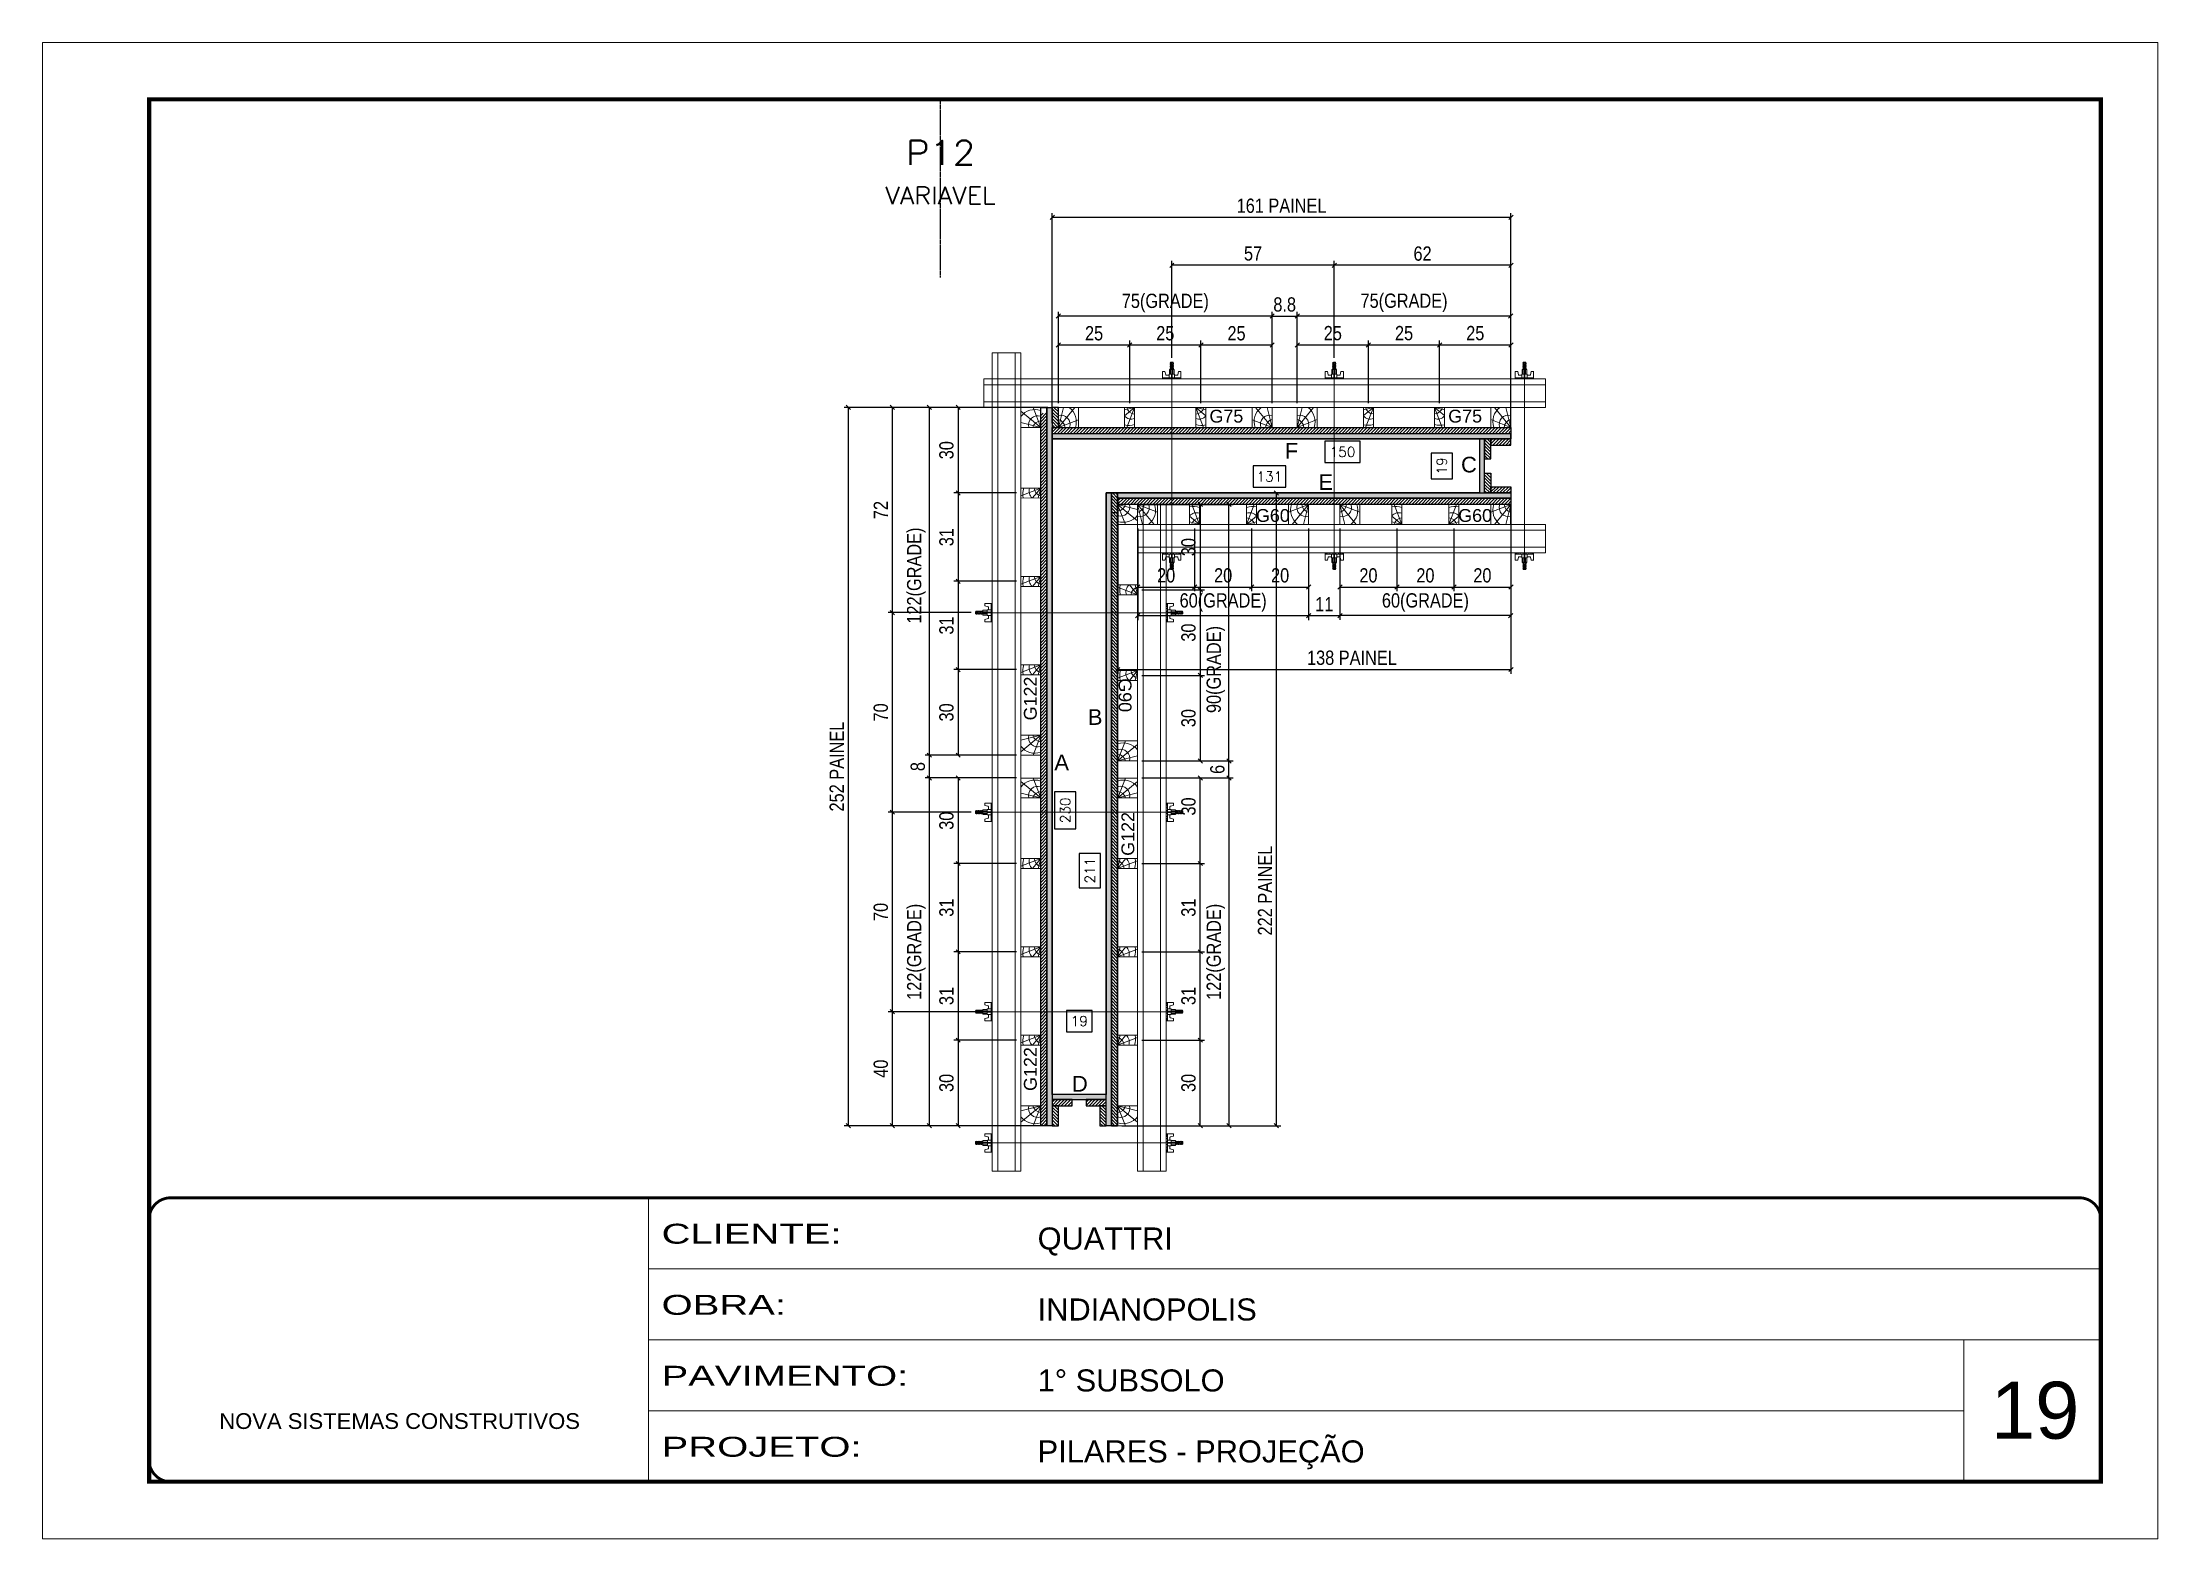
# Model space of a CAD drawing. Header units: millimetres. Extents: x 1945 to 8225, y 304 to 15137.
# Drawn here: x 5128 to 6613, y 9493 to 10543 of the extents above; entities that cross this region are included whole.
import ezdxf
from ezdxf.enums import TextEntityAlignment as Align

# ---------------------------------------------------------------- set-up
doc = ezdxf.new("R2010")
doc.units = ezdxf.units.MM
for name, pattern in [('CONTINUO', [0]), ('DASHED', [0.75, 0.5, -0.25]), ('HIDDEN', [0.375, 0.25, -0.125])]:
    doc.linetypes.add(name, pattern=pattern)
for name, color, linetype, lineweight in [('CARIMBO', 255, 'Continuous', 9), ('CONCRETO', 251, 'Continuous', 25), ('Folhas', 255, 'Continuous', 9), ('Hachura', 251, 'Continuous', 9), ('Madeira', 126, 'Continuous', 18), ('Perfil Metálico', 224, 'Continuous', 18), ('SARRAFO DE PRESSAO', 251, 'DASHED', 9), ('Texto Seção', 7, 'Continuous', 15)]:
    doc.layers.add(name, color=color, linetype=linetype, lineweight=lineweight)
for name, color, linetype in [('CHAPA', 1, 'Continuous'), ('COTA', 241, 'Continuous'), ('MEIO_PONT', 93, 'Continuous'), ('Painéis', 200, 'Continuous'), ('SARRAFO', 251, 'Continuous'), ('Texto de Titulo', 7, 'Continuous'), ('Texto Qtd Sarr', 242, 'Continuous'), ('TEXTO_GERAL', 7, 'Continuous')]:
    doc.layers.add(name, color=color, linetype=linetype)
doc.styles.add('ARIAL', font='arial.ttf')
doc.styles.add('COTA TECNICA 2X', font='techl___.ttf', dxfattribs={"height": 10})
doc.styles.add('ROMANS', font='romans.shx')
doc.styles.add('SANSSERIF', font='sas_____.pfb')
doc.styles.add('Tecnologia', font='')
doc.styles.get('Tecnologia').set_extended_font_data('Forgotten Futurist')
doc.dimstyles.new('Cota Seção interna', dxfattribs={"dimtxt": 7, "dimasz": 6, "dimexe": 0.18, "dimexo": 2, "dimgap": -4, "dimtad": 3, "dimdec": 1, "dimlfac": 0.5, "dimzin": 12, "dimdsep": 46, "dimtxsty": 'ROMANS', "dimblk": 'ARCHTICK', "dimcen": 0.09, "dimse1": 1, "dimse2": 1, "dimsd1": 1, "dimsd2": 1, "dimclrd": 180, "dimclre": 5, "dimclrt": 1, "dimadec": 0, "dimazin": 3, "dimtfac": 1, "dimtdec": 1, "dimtofl": 0, "dimtmove": 0, "dimatfit": 3, "dimldrblk": 'ARCHTICK', "dimfxl": 1, "dimtolj": 1, "dimtzin": 0, "dimarcsym": 0})
doc.dimstyles.new('SECAO PILAR', dxfattribs={"dimtxt": 10, "dimasz": 3, "dimexe": 3, "dimexo": 3, "dimgap": 3, "dimtad": 1, "dimdec": 1, "dimlfac": 0.5, "dimzin": 12, "dimdsep": 46, "dimtxsty": 'COTA TECNICA 2X', "dimblk1": 'OBLIQUE', "dimblk2": 'OBLIQUE', "dimsah": 1, "dimcen": 0.9, "dimclrd": 256, "dimclre": 256, "dimclrt": 256, "dimadec": 1, "dimazin": 3, "dimtfac": 1, "dimtdec": 1, "dimtmove": 0, "dimatfit": 3, "dimfxl": 1, "dimtolj": 1, "dimtzin": 12, "dimarcsym": 0})
pattern_1 = [(45, (15175.9936, 32384.9644), (-1.12253202, 1.12253202), [])]
pattern_2 = [(135, (-16857.7664, 18627.1081), (-1.12253202, -1.12253202), [])]
pattern_3 = [(45, (15244.9936, 32392.9644), (-1.12253202, 1.12253202), [])]

msp = doc.modelspace()

# ---------------------------------------------------------------- texts
at = {"layer": 'CARIMBO', "style": 'ARIAL'}
msp.add_text('19', height=40, dxfattribs=at).set_placement((6496.22, 9562.95))
at = {"layer": 'TEXTO_GERAL', "color": 0, "linetype": 'Continuous', "style": 'SANSSERIF'}
for s, p in [('G75', (5947.69, 10280.47)), ('G75', (6115.29, 10280.51)), ('G60', (5980.31, 10210.79)), ('G60', (6122.3, 10210.8))]:
    msp.add_text(s, height=9, dxfattribs=at).set_placement(p, align=Align.MIDDLE_LEFT)
at = {"layer": 'TEXTO_GERAL', "style": 'ARIAL'}
for s, p in [('F', (6005.28, 10256.25)), ('C', (6129.84, 10246.5)), ('E', (6029.36, 10234.28)), ('B', (5867.47, 10069.36)), ('A', (5843.95, 10037.55)), ('D', (5856.73, 9812))]:
    msp.add_text(s, height=11, dxfattribs=at).set_placement(p, align=Align.MIDDLE_CENTER)
at = {"layer": 'TEXTO_GERAL', "color": 0, "linetype": 'Continuous', "style": 'SANSSERIF'}
for s, rotation, p in [('G122', 90, (5821.95, 10066.98)), ('G90', 270, (5888.45, 10096.57)), ('G122', 90, (5890.43, 9971.97)), ('G122', 90, (5821.95, 9806.98))]:
    msp.add_text(s, height=9, rotation=rotation, dxfattribs=at).set_placement(p, align=Align.MIDDLE_LEFT)

# ---------------------------------------------------------------- blocks, each defined once
blk = doc.blocks.new('9999999999')
at = {"color": 30, "linetype": 'CONTINUO'}
for p, q in [((98564.6, 34230.2), (98564.6, 34429.4)), ((98564.6, 34379.6), (99584, 34379.6)), ((98564.6, 34329.8), (99488, 34329.8)), ((99584, 34329.8), (99488, 34329.8)), ((99488, 34329.8), (99488, 34230.2)), ((98564.6, 34280), (99488, 34280))]:
    blk.add_line(p, q, dxfattribs=at)
at = {"color": 30, "linetype": 'CONTINUO', "const_width": 2}
blk.add_lwpolyline([(99584, 34230.2), (99584, 34414.4, 0.414214), (99569, 34429.4), (98229, 34429.4, 0.414214), (98214, 34414.4), (98214, 34245.2, 0.414214), (98229, 34230.2), (99584, 34230.2)], format="xyb", dxfattribs=at)
at = {"layer": 'Folhas'}
blk.add_lwpolyline([(98139, 34190.2), (99624, 34190.2), (99624, 35240.2), (98139, 35240.2)], close=True, dxfattribs=at)
at = {"layer": 'Folhas', "color": 30, "const_width": 3}
blk.add_lwpolyline([(98214, 34230.2), (99584, 34230.2), (99584, 35200.2), (98214, 35200.2)], close=True, dxfattribs=at)
at = {"color": 7, "linetype": 'Continuous', "ltscale": 5, "style": 'ARIAL'}
for s, height, p in [('QUATTRI', 15.48, (98837.7, 34393.1)), ('INDIANOPOLIS', 15.483, (98837.7, 34343.3)), ('1° SUBSOLO', 15.48, (98837.7, 34293.5)), ('NOVA SISTEMAS CONSTRUTIVOS', 11.059, (98263.2, 34267.2)), ('PILARES - PROJEÇÃO', 15.483, (98837.7, 34243.7))]:
    blk.add_text(s, height=height, dxfattribs=at).set_placement(p)
at = {"layer": 'Folhas', "color": 7, "style": 'Tecnologia', "width": 1.5}
for s, p in [('CLIENTE:', (98573.7, 34397.2)), ('OBRA:', (98573.7, 34347.3)), ('PAVIMENTO:', (98573.7, 34297.5)), ('PROJETO:', (98573.7, 34247.7))]:
    blk.add_text(s, height=14, dxfattribs=at).set_placement(p)
blk = doc.blocks.new('titulo1')
at = {"layer": 'Defpoints', "color": 252, "linetype": 'HIDDEN', "ltscale": 2}
blk.add_line((0, 0), (0, 125), dxfattribs=at)
at = {"layer": 'Defpoints', "style": 'ROMANS', "oblique": 15}
blk.add_attdef('FOLHA', text='', height=10, dxfattribs=at).set_placement((0, 15.6), align=Align.MIDDLE_CENTER)
at = {"layer": 'Texto Qtd Sarr', "color": 3, "style": 'ROMANS', "oblique": 15}
for tag, height, p in [('TITULO', 17, (0, 71.4)), ('SEÇÃO', 12, (0, 41.5))]:
    blk.add_attdef(tag, text='', height=height, dxfattribs=at).set_placement(p, align=Align.MIDDLE_CENTER)
blk = doc.blocks.new('*D457')
at = {"layer": 'COTA', "color": 180, "lineweight": -2, "transparency": 16777216}
for p, q in [((5865.3, 9863.5), (5847.3, 9863.5)), ((5847.3, 9863.5), (5847.3, 9848.5)), ((5865.3, 9848.5), (5865.3, 9863.5)), ((5847.3, 9848.5), (5865.3, 9848.5))]:
    blk.add_line(p, q, dxfattribs=at)
at = {"layer": 'Defpoints', "color": 0, "transparency": 16777216}
for p in [(5875.3, 9844.5), (5837.3, 9805), (5875.3, 9805)]:
    blk.add_point(p, dxfattribs=at)
at = {"layer": 'COTA', "color": 1, "transparency": 16777216, "insert": (5856.3, 9856), "char_height": 7, "attachment_point": 5, "style": 'ROMANS'}
blk.add_mtext('\\A1;19', dxfattribs=at)
blk = doc.blocks.new('_ArchTick')
at = {"color": 0, "linetype": 'ByBlock', "const_width": 0.15}
blk.add_lwpolyline([(-0.5, -0.5), (0.5, 0.5)], dxfattribs=at)
blk = doc.blocks.new('*D458')
at = {"layer": 'COTA', "color": 180, "lineweight": -2, "transparency": 16777216}
for p, q in [((6118.3, 10254.6), (6103.3, 10254.6)), ((6103.3, 10254.6), (6103.3, 10236.6)), ((6118.3, 10236.6), (6118.3, 10254.6)), ((6103.3, 10236.6), (6118.3, 10236.6))]:
    blk.add_line(p, q, dxfattribs=at)
at = {"layer": 'Defpoints', "color": 0, "transparency": 16777216}
for p in [(6122.3, 10264.6), (6137.3, 10264.6), (6137.3, 10226.6)]:
    blk.add_point(p, dxfattribs=at)
at = {"layer": 'COTA', "color": 1, "transparency": 16777216, "insert": (6110.8, 10245.6), "char_height": 7, "attachment_point": 5, "rotation": 90, "style": 'ROMANS'}
blk.add_mtext('\\A1;19', dxfattribs=at)
blk = doc.blocks.new('C')
at = {"layer": 'Hachura', "color": 0}
for p, q in [((0, 3.22), (0, -3.22)), ((0.45, 3.22), (0, 3.22)), ((0.46, 3.16), (0, 3.16)), ((0.46, 3.05), (0, 3.05)), ((0.46, 2.88), (0, 2.88)), ((0, 2.75), (0, -1.16)), ((0.46, 2.65), (0, 2.65)), ((0.46, 2.23), (0, 2.23)), ((0.46, 1.51), (0, 1.51)), ((0.39, 0.49), (0.17, 0.49)), ((0.45, -3.23), (0.45, 3.22)), ((0.45, 3.22), (2.58, 3.22)), ((1.74, 0.97), (0.45, 0.97)), ((1.45, 0.1), (0.45, 0.1)), ((1.35, 1.94), (1.35, 0.96)), ((2.58, 2.39), (1.47, 2.09)), ((1.74, -0.97), (1.74, 0.97)), ((1.74, 0.97), (1.74, 0.84)), ((1.74, 0.97), (1.74, 0.84)), ((1.74, 0.84), (3.35, 0.84)), ((3.35, 0.45), (1.74, 0.45)), ((2.58, 3.22), (2.58, 2.39)), ((3.32, 0.84), (3.32, -0.84)), ((3.35, 0.84), (3.35, -0.84)), ((3.68, 0.45), (3.35, 0.45)), ((3.84, -0.52), (3.35, 0.45)), ((3.35, 0.06), (3.67, -0.57)), ((3.68, 0.45), (4.16, -0.52)), ((3.72, 0.5), (4.25, -0.57)), ((4.37, -0.55), (3.83, 0.53)), ((4.15, 0.45), (3.93, 0.45)), ((4.42, -0.52), (3.93, 0.45)), ((4.15, 0.45), (4.26, 0.45)), ((4.26, 0.45), (4.74, -0.52)), ((4.3, 0.5), (4.83, -0.57)), ((4.95, -0.55), (4.41, 0.53)), ((4.51, 0.45), (4.84, 0.45)), ((5, -0.52), (4.51, 0.45)), ((4.84, 0.45), (5.32, -0.52)), ((4.88, 0.5), (5.41, -0.57)), ((5.53, -0.55), (4.99, 0.53)), ((5.58, -0.52), (5.09, 0.45)), ((5.42, 0.45), (5.09, 0.45)), ((5.58, -0.52), (5.09, 0.45)), ((5.42, 0.45), (5.74, -0.19)), ((5.46, 0.5), (5.74, -0.07)), ((5.74, 0.19), (5.57, 0.53)), ((5.74, 0.32), (5.68, 0.45)), ((5.68, 0.45), (5.74, 0.45)), ((5.74, 0.45), (5.9, 0.29)), ((5.74, 0.45), (5.74, -0.52)), ((5.9, -0.36), (5.9, 0.29)), ((0.45, 0), (0, 0)), ((0.46, -1.52), (0, -1.52)), ((0.46, -2.23), (0, -2.23)), ((0.46, -2.65), (0, -2.65)), ((0.46, -2.88), (0, -2.88)), ((0.46, -3.05), (0, -3.05)), ((0.46, -3.16), (0, -3.16)), ((0, -3.22), (2.57, -3.22)), ((0.08, -0.48), (0.29, -0.48)), ((0.29, -0.48), (0.4, -0.48)), ((0.45, 0), (0.45, -0.97)), ((0.45, -0.16), (1.45, -0.16)), ((0.45, -0.65), (0.45, -0.32)), ((0.45, -3.23), (0.45, -0.65)), ((0.45, -0.97), (1.74, -0.97)), ((1.35, -1.94), (1.35, -0.97)), ((2.58, -2.39), (1.47, -2.1)), ((3.35, -0.32), (1.74, -0.32)), ((3.35, -0.84), (1.74, -0.84)), ((2.58, -3.23), (2.58, -2.39)), ((3.35, -0.07), (3.58, -0.52)), ((3.35, -0.52), (3.58, -0.52)), ((3.84, -0.52), (4.16, -0.52)), ((4.42, -0.52), (4.74, -0.52)), ((4.63, -0.52), (4.74, -0.52)), ((5, -0.52), (5.32, -0.52)), ((5.58, -0.52), (5.74, -0.52)), ((5.74, -0.52), (5.9, -0.36)), ((5.74, -0.52), (5.74, -0.52))]:
    blk.add_line(p, q, dxfattribs=at)
for centre, radius, start, end in [((1.52, 1.94), 0.161, 104.74356, 180), ((1.44, -0.03), 0.129, 272.69497, 87.30503), ((3.81, 0.39), 0.143, 25.56881, 154.43119), ((4.39, 0.39), 0.143, 25.56881, 154.43119), ((4.97, 0.39), 0.143, 25.56881, 154.43119), ((5.55, 0.39), 0.143, 25.56881, 154.43119), ((0.17, -0.37), 0.174, 221.74404, 317.85924), ((1.52, -1.94), 0.161, 180, 255.25644), ((3.71, -0.4), 0.174, 222.14076, 318.25596), ((4.29, -0.4), 0.174, 222.14076, 318.25596), ((4.87, -0.4), 0.174, 222.14076, 318.25596), ((5.45, -0.4), 0.174, 222.14076, 318.25596), ((5.61, -0.4), 0.174, 317.85924, 318.25596)]:
    blk.add_arc(centre, radius, start, end, dxfattribs=at)
blk = doc.blocks.new('_Oblique')
at = {"color": 0, "linetype": 'ByBlock', "lineweight": -2}
blk.add_line((-0.5, -0.5), (0.5, 0.5), dxfattribs=at)
blk = doc.blocks.new('*D459')
at = {"layer": 'COTA', "lineweight": -2, "transparency": 16777216}
for p, q in [((5886.3, 10226.6), (5997.7, 10226.6)), ((5994.7, 9782.6), (5994.7, 10226.6)), ((5886.3, 9782.6), (5997.7, 9782.6))]:
    blk.add_line(p, q, dxfattribs=at)
at = {"layer": 'Defpoints', "color": 0, "transparency": 16777216}
for p in [(5883.3, 10226.6), (5994.7, 10226.6), (5883.3, 9782.6)]:
    blk.add_point(p, dxfattribs=at)
at = {"layer": 'COTA', "lineweight": -2, "transparency": 16777216, "xscale": 3, "yscale": 3, "zscale": 3}
for p, rotation in [((5994.7, 10226.6), 90), ((5994.7, 9782.6), 270)]:
    blk.add_blockref('_Oblique', p, dxfattribs=dict(at, rotation=rotation))
at = {"layer": 'COTA', "transparency": 16777216, "insert": (5986.7, 9947.6), "char_height": 10, "attachment_point": 5, "rotation": 90, "style": 'COTA TECNICA 2X'}
blk.add_mtext('\\A1;222 PAINEL', dxfattribs=at)
blk = doc.blocks.new('*D460')
at = {"layer": 'COTA', "lineweight": -2, "transparency": 16777216}
for p, q in [((5837.3, 10275.6), (5837.3, 10423)), ((6159.3, 10420), (5837.3, 10420)), ((6159.3, 10275.6), (6159.3, 10423))]:
    blk.add_line(p, q, dxfattribs=at)
at = {"layer": 'Defpoints', "color": 0, "transparency": 16777216}
for p in [(5837.3, 10420), (5837.3, 10272.6), (6159.3, 10272.6)]:
    blk.add_point(p, dxfattribs=at)
at = {"layer": 'COTA', "lineweight": -2, "transparency": 16777216, "xscale": 3, "yscale": 3, "zscale": 3, "rotation": 180}
blk.add_blockref('_Oblique', (5837.3, 10420), dxfattribs=at)
at = {"layer": 'COTA', "lineweight": -2, "transparency": 16777216, "xscale": 3, "yscale": 3, "zscale": 3}
blk.add_blockref('_Oblique', (6159.3, 10420), dxfattribs=at)
at = {"layer": 'COTA', "transparency": 16777216, "insert": (5998.3, 10428.1), "char_height": 10, "attachment_point": 5, "style": 'COTA TECNICA 2X'}
blk.add_mtext('\\A1;161 PAINEL', dxfattribs=at)
blk = doc.blocks.new('*D461')
at = {"layer": 'COTA', "lineweight": -2, "transparency": 16777216}
for p, q in [((5883.3, 10223.6), (5883.3, 10099.7)), ((6159.3, 10223.6), (6159.3, 10099.7)), ((5883.3, 10102.7), (6159.3, 10102.7))]:
    blk.add_line(p, q, dxfattribs=at)
at = {"layer": 'Defpoints', "color": 0, "transparency": 16777216}
for p in [(5883.3, 10226.6), (6159.3, 10226.6), (6159.3, 10102.7)]:
    blk.add_point(p, dxfattribs=at)
at = {"layer": 'COTA', "lineweight": -2, "transparency": 16777216, "xscale": 3, "yscale": 3, "zscale": 3, "rotation": 180}
blk.add_blockref('_Oblique', (5883.3, 10102.7), dxfattribs=at)
at = {"layer": 'COTA', "lineweight": -2, "transparency": 16777216, "xscale": 3, "yscale": 3, "zscale": 3}
blk.add_blockref('_Oblique', (6159.3, 10102.7), dxfattribs=at)
at = {"layer": 'COTA', "transparency": 16777216, "insert": (6047.7, 10110.9), "char_height": 10, "attachment_point": 5, "style": 'COTA TECNICA 2X'}
blk.add_mtext('\\A1;138 PAINEL', dxfattribs=at)
blk = doc.blocks.new('*D462')
at = {"layer": 'COTA', "lineweight": -2, "transparency": 16777216}
for p, q in [((5792.3, 9862.6), (5722.1, 9862.6)), ((5725.1, 9782.6), (5725.1, 9862.6)), ((5812.3, 9782.6), (5722.1, 9782.6))]:
    blk.add_line(p, q, dxfattribs=at)
at = {"layer": 'Defpoints', "color": 0, "transparency": 16777216}
for p in [(5725.1, 9862.6), (5795.3, 9862.6), (5815.3, 9782.6)]:
    blk.add_point(p, dxfattribs=at)
at = {"layer": 'COTA', "lineweight": -2, "transparency": 16777216, "xscale": 3, "yscale": 3, "zscale": 3}
for p, rotation in [((5725.1, 9862.6), 90), ((5725.1, 9782.6), 270)]:
    blk.add_blockref('_Oblique', p, dxfattribs=dict(at, rotation=rotation))
at = {"layer": 'COTA', "transparency": 16777216, "insert": (5717, 9822.6), "char_height": 10, "attachment_point": 5, "rotation": 90, "style": 'COTA TECNICA 2X'}
blk.add_mtext('\\A1;40', dxfattribs=at)
blk = doc.blocks.new('*D463')
at = {"layer": 'COTA', "linetype": 'ByBlock', "lineweight": -2, "transparency": 16777216}
for p, q in [((5780.4, 10002.6), (5722.1, 10002.6)), ((5725.1, 9862.6), (5725.1, 10002.6)), ((5792.3, 9862.6), (5722.1, 9862.6))]:
    blk.add_line(p, q, dxfattribs=at)
at = {"layer": 'Defpoints', "color": 0, "linetype": 'ByBlock', "transparency": 16777216}
for p in [(5725.1, 10002.6), (5783.4, 10002.6), (5795.3, 9862.6)]:
    blk.add_point(p, dxfattribs=at)
at = {"layer": 'COTA', "linetype": 'ByBlock', "lineweight": -2, "transparency": 16777216, "xscale": 3, "yscale": 3, "zscale": 3}
for p, rotation in [((5725.1, 10002.6), 90), ((5725.1, 9862.6), 270)]:
    blk.add_blockref('_Oblique', p, dxfattribs=dict(at, rotation=rotation))
at = {"layer": 'COTA', "linetype": 'ByBlock', "transparency": 16777216, "insert": (5717, 9932.6), "char_height": 10, "attachment_point": 5, "rotation": 90, "style": 'COTA TECNICA 2X'}
blk.add_mtext('\\A1;70', dxfattribs=at)
blk = doc.blocks.new('*D464')
at = {"layer": 'COTA', "linetype": 'ByBlock', "lineweight": -2, "transparency": 16777216}
for p, q in [((5780.4, 10142.6), (5722.1, 10142.6)), ((5725.1, 10002.6), (5725.1, 10142.6)), ((5780.4, 10002.6), (5722.1, 10002.6))]:
    blk.add_line(p, q, dxfattribs=at)
at = {"layer": 'Defpoints', "color": 0, "linetype": 'ByBlock', "transparency": 16777216}
for p in [(5725.1, 10142.6), (5783.4, 10142.6), (5783.4, 10002.6)]:
    blk.add_point(p, dxfattribs=at)
at = {"layer": 'COTA', "linetype": 'ByBlock', "lineweight": -2, "transparency": 16777216, "xscale": 3, "yscale": 3, "zscale": 3}
for p, rotation in [((5725.1, 10142.6), 90), ((5725.1, 10002.6), 270)]:
    blk.add_blockref('_Oblique', p, dxfattribs=dict(at, rotation=rotation))
at = {"layer": 'COTA', "linetype": 'ByBlock', "transparency": 16777216, "insert": (5717, 10072.6), "char_height": 10, "attachment_point": 5, "rotation": 90, "style": 'COTA TECNICA 2X'}
blk.add_mtext('\\A1;70', dxfattribs=at)
blk = doc.blocks.new('*D465')
at = {"layer": 'COTA', "linetype": 'ByBlock', "lineweight": -2, "transparency": 16777216}
for p, q in [((5834.3, 10286.6), (5691.2, 10286.6)), ((5694.2, 9782.6), (5694.2, 10286.6)), ((5834.3, 9782.6), (5691.2, 9782.6))]:
    blk.add_line(p, q, dxfattribs=at)
at = {"layer": 'Defpoints', "color": 0, "linetype": 'ByBlock', "transparency": 16777216}
for p in [(5694.2, 10286.6), (5837.3, 10286.6), (5837.3, 9782.6)]:
    blk.add_point(p, dxfattribs=at)
at = {"layer": 'COTA', "linetype": 'ByBlock', "lineweight": -2, "transparency": 16777216, "xscale": 3, "yscale": 3, "zscale": 3}
for p, rotation in [((5694.2, 10286.6), 90), ((5694.2, 9782.6), 270)]:
    blk.add_blockref('_Oblique', p, dxfattribs=dict(at, rotation=rotation))
at = {"layer": 'COTA', "linetype": 'ByBlock', "transparency": 16777216, "insert": (5686.1, 10034.6), "char_height": 10, "attachment_point": 5, "rotation": 90, "style": 'COTA TECNICA 2X'}
blk.add_mtext('\\A1;252 PAINEL', dxfattribs=at)
blk = doc.blocks.new('*D466')
at = {"layer": 'COTA', "color": 180, "lineweight": -2, "transparency": 16777216}
for p, q in [((6053.6, 10262.9), (6028.6, 10262.9)), ((6028.6, 10262.9), (6028.6, 10247.9)), ((6053.6, 10247.9), (6053.6, 10262.9)), ((6028.6, 10247.9), (6053.6, 10247.9))]:
    blk.add_line(p, q, dxfattribs=at)
at = {"layer": 'Defpoints', "color": 0, "transparency": 16777216}
for p in [(5837.3, 10264.6), (6137.3, 10264.6), (5837.3, 10243.9)]:
    blk.add_point(p, dxfattribs=at)
at = {"layer": 'COTA', "color": 1, "transparency": 16777216, "insert": (6041.1, 10255.4), "char_height": 7, "attachment_point": 5, "style": 'ROMANS'}
blk.add_mtext('\\A1;150', dxfattribs=at)
blk = doc.blocks.new('*D467')
at = {"layer": 'COTA', "color": 180, "lineweight": -2, "transparency": 16777216}
for p, q in [((5854, 10016.9), (5839, 10016.9)), ((5839, 10016.9), (5839, 9990.9)), ((5854, 9990.9), (5854, 10016.9)), ((5839, 9990.9), (5854, 9990.9))]:
    blk.add_line(p, q, dxfattribs=at)
at = {"layer": 'Defpoints', "color": 0, "transparency": 16777216}
for p in [(5837.3, 10264.6), (5837.3, 9804.6), (5858, 9804.6)]:
    blk.add_point(p, dxfattribs=at)
at = {"layer": 'COTA', "color": 1, "transparency": 16777216, "insert": (5846.5, 10003.9), "char_height": 7, "attachment_point": 5, "rotation": 90, "style": 'ROMANS'}
blk.add_mtext('\\A1;230', dxfattribs=at)
blk = doc.blocks.new('PONTALETE')
at = {"layer": 'Madeira'}
for q in [(2.71, 7), (7, 5.76), (7, 1.74)]:
    blk.add_line((0, 0), q, dxfattribs=at)
blk.add_lwpolyline([(0, 0), (7, 0), (7, 7), (0, 7)], close=True, dxfattribs=at)
for centre, radius, start, end in [((2.04, 0.06), 6.23, 37.28179, 109.09128), ((1.09, 0.9), 3.19, 343.60304, 109.98471), ((-0.21, -0.78), 3.09, 14.63219, 86.0383)]:
    blk.add_arc(centre, radius, start, end, dxfattribs=at)
blk = doc.blocks.new('MEIO PONTALETE')
at = {"layer": 'Madeira'}
for q in [(2.71, 7), (3.5, 2.88), (3.5, 0.87)]:
    blk.add_line((0, 0), q, dxfattribs=at)
blk.add_lwpolyline([(0, 0), (3.5, 0), (3.5, 7), (0, 7)], close=True, dxfattribs=at)
for centre, radius, start, end in [((2.04, 0.06), 6.23, 76.44987, 109.09128), ((1.09, 0.9), 3.19, 40.90626, 109.98471), ((-0.21, -0.78), 3.09, 14.63219, 86.0383)]:
    blk.add_arc(centre, radius, start, end, dxfattribs=at)
blk = doc.blocks.new('*D404')
at = {"layer": 'COTA', "lineweight": -2, "transparency": 16777216}
for p, q in [((5900.2, 9842.6), (5944.2, 9842.6)), ((5941.2, 9782.6), (5941.2, 9842.6)), ((5900.3, 9782.6), (5944.2, 9782.6))]:
    blk.add_line(p, q, dxfattribs=at)
at = {"layer": 'Defpoints', "color": 0, "transparency": 16777216}
for p in [(5897.2, 9842.6), (5941.2, 9842.6), (5897.3, 9782.6)]:
    blk.add_point(p, dxfattribs=at)
at = {"layer": 'COTA', "lineweight": -2, "transparency": 16777216, "xscale": 3, "yscale": 3, "zscale": 3}
for p, rotation in [((5941.2, 9842.6), 90), ((5941.2, 9782.6), 270)]:
    blk.add_blockref('_Oblique', p, dxfattribs=dict(at, rotation=rotation))
at = {"layer": 'COTA', "transparency": 16777216, "insert": (5933, 9812.6), "char_height": 10, "attachment_point": 5, "rotation": 90, "style": 'COTA TECNICA 2X'}
blk.add_mtext('\\A1;30', dxfattribs=at)
blk = doc.blocks.new('*D405')
at = {"layer": 'COTA', "lineweight": -2, "transparency": 16777216}
for p, q in [((5900.2, 10026.6), (5964.4, 10026.6)), ((5961.4, 10026.6), (5961.4, 9782.6)), ((5900.3, 9782.6), (5964.4, 9782.6))]:
    blk.add_line(p, q, dxfattribs=at)
at = {"layer": 'Defpoints', "color": 0, "transparency": 16777216}
for p in [(5897.2, 10026.6), (5897.3, 9782.6), (5961.4, 9782.6)]:
    blk.add_point(p, dxfattribs=at)
at = {"layer": 'COTA', "lineweight": -2, "transparency": 16777216, "xscale": 3, "yscale": 3, "zscale": 3}
for p, rotation in [((5961.4, 10026.6), 90), ((5961.4, 9782.6), 270)]:
    blk.add_blockref('_Oblique', p, dxfattribs=dict(at, rotation=rotation))
at = {"layer": 'COTA', "transparency": 16777216, "insert": (5952.2, 9904.6), "char_height": 10, "attachment_point": 5, "rotation": 90, "style": 'COTA TECNICA 2X'}
blk.add_mtext('\\A1;122(GRADE)', dxfattribs=at)
blk = doc.blocks.new('*D406')
at = {"layer": 'COTA', "lineweight": -2, "transparency": 16777216}
for p, q in [((5900.2, 9904.6), (5944.2, 9904.6)), ((5941.2, 9842.6), (5941.2, 9904.6)), ((5900.2, 9842.6), (5944.2, 9842.6))]:
    blk.add_line(p, q, dxfattribs=at)
at = {"layer": 'Defpoints', "color": 0, "transparency": 16777216}
for p in [(5897.2, 9904.6), (5941.2, 9904.6), (5897.2, 9842.6)]:
    blk.add_point(p, dxfattribs=at)
at = {"layer": 'COTA', "lineweight": -2, "transparency": 16777216, "xscale": 3, "yscale": 3, "zscale": 3}
for p, rotation in [((5941.2, 9904.6), 90), ((5941.2, 9842.6), 270)]:
    blk.add_blockref('_Oblique', p, dxfattribs=dict(at, rotation=rotation))
at = {"layer": 'COTA', "transparency": 16777216, "insert": (5933, 9873.6), "char_height": 10, "attachment_point": 5, "rotation": 90, "style": 'COTA TECNICA 2X'}
blk.add_mtext('\\A1;31', dxfattribs=at)
blk = doc.blocks.new('*D407')
at = {"layer": 'COTA', "lineweight": -2, "transparency": 16777216}
for p, q in [((5900.2, 9966.6), (5944.2, 9966.6)), ((5941.2, 9904.6), (5941.2, 9966.6)), ((5900.2, 9904.6), (5944.2, 9904.6))]:
    blk.add_line(p, q, dxfattribs=at)
at = {"layer": 'Defpoints', "color": 0, "transparency": 16777216}
for p in [(5897.2, 9966.6), (5941.2, 9966.6), (5897.2, 9904.6)]:
    blk.add_point(p, dxfattribs=at)
at = {"layer": 'COTA', "lineweight": -2, "transparency": 16777216, "xscale": 3, "yscale": 3, "zscale": 3}
for p, rotation in [((5941.2, 9966.6), 90), ((5941.2, 9904.6), 270)]:
    blk.add_blockref('_Oblique', p, dxfattribs=dict(at, rotation=rotation))
at = {"layer": 'COTA', "transparency": 16777216, "insert": (5933, 9935.6), "char_height": 10, "attachment_point": 5, "rotation": 90, "style": 'COTA TECNICA 2X'}
blk.add_mtext('\\A1;31', dxfattribs=at)
blk = doc.blocks.new('*D408')
at = {"layer": 'COTA', "lineweight": -2, "transparency": 16777216}
for p, q in [((5900.2, 10026.6), (5944.2, 10026.6)), ((5941.2, 9966.6), (5941.2, 10026.6)), ((5900.2, 9966.6), (5944.2, 9966.6))]:
    blk.add_line(p, q, dxfattribs=at)
at = {"layer": 'Defpoints', "color": 0, "transparency": 16777216}
for p in [(5897.2, 10026.6), (5941.2, 10026.6), (5897.2, 9966.6)]:
    blk.add_point(p, dxfattribs=at)
at = {"layer": 'COTA', "lineweight": -2, "transparency": 16777216, "xscale": 3, "yscale": 3, "zscale": 3}
for p, rotation in [((5941.2, 10026.6), 90), ((5941.2, 9966.6), 270)]:
    blk.add_blockref('_Oblique', p, dxfattribs=dict(at, rotation=rotation))
at = {"layer": 'COTA', "transparency": 16777216, "insert": (5933, 10006.6), "char_height": 10, "attachment_point": 5, "rotation": 90, "style": 'COTA TECNICA 2X'}
blk.add_mtext('\\A1;30', dxfattribs=at)
blk = doc.blocks.new('*D409')
at = {"layer": 'COTA', "linetype": 'ByBlock', "lineweight": -2, "transparency": 16777216}
for p, q in [((5812.3, 10286.6), (5722.1, 10286.6)), ((5725.1, 10142.6), (5725.1, 10286.6)), ((5780.4, 10142.6), (5722.1, 10142.6))]:
    blk.add_line(p, q, dxfattribs=at)
at = {"layer": 'Defpoints', "color": 0, "linetype": 'ByBlock', "transparency": 16777216}
for p in [(5725.1, 10286.6), (5815.3, 10286.6), (5783.4, 10142.6)]:
    blk.add_point(p, dxfattribs=at)
at = {"layer": 'COTA', "linetype": 'ByBlock', "lineweight": -2, "transparency": 16777216, "xscale": 3, "yscale": 3, "zscale": 3}
for p, rotation in [((5725.1, 10286.6), 90), ((5725.1, 10142.6), 270)]:
    blk.add_blockref('_Oblique', p, dxfattribs=dict(at, rotation=rotation))
at = {"layer": 'COTA', "linetype": 'ByBlock', "transparency": 16777216, "insert": (5717, 10214.6), "char_height": 10, "attachment_point": 5, "rotation": 90, "style": 'COTA TECNICA 2X'}
blk.add_mtext('\\A1;72', dxfattribs=at)
blk = doc.blocks.new('*D410')
at = {"layer": 'COTA', "lineweight": -2, "transparency": 16777216}
for p, q in [((6035.3, 10321.4), (6035.3, 10389.4)), ((6159.3, 10386.4), (6035.3, 10386.4)), ((6159.3, 10275.6), (6159.3, 10389.4))]:
    blk.add_line(p, q, dxfattribs=at)
at = {"layer": 'Defpoints', "color": 0, "transparency": 16777216}
for p in [(6035.3, 10386.4), (6035.3, 10318.4), (6159.3, 10272.6)]:
    blk.add_point(p, dxfattribs=at)
at = {"layer": 'COTA', "lineweight": -2, "transparency": 16777216, "xscale": 3, "yscale": 3, "zscale": 3, "rotation": 180}
blk.add_blockref('_Oblique', (6035.3, 10386.4), dxfattribs=at)
at = {"layer": 'COTA', "lineweight": -2, "transparency": 16777216, "xscale": 3, "yscale": 3, "zscale": 3}
blk.add_blockref('_Oblique', (6159.3, 10386.4), dxfattribs=at)
at = {"layer": 'COTA', "transparency": 16777216, "insert": (6097.3, 10394.5), "char_height": 10, "attachment_point": 5, "style": 'COTA TECNICA 2X'}
blk.add_mtext('\\A1;62', dxfattribs=at)
blk = doc.blocks.new('*D411')
at = {"layer": 'COTA', "lineweight": -2, "transparency": 16777216}
for p, q in [((5921.3, 10321.4), (5921.3, 10389.4)), ((6035.3, 10386.4), (5921.3, 10386.4)), ((6035.3, 10321.4), (6035.3, 10389.4))]:
    blk.add_line(p, q, dxfattribs=at)
at = {"layer": 'Defpoints', "color": 0, "transparency": 16777216}
for p in [(5921.3, 10386.4), (5921.3, 10318.4), (6035.3, 10318.4)]:
    blk.add_point(p, dxfattribs=at)
at = {"layer": 'COTA', "lineweight": -2, "transparency": 16777216, "xscale": 3, "yscale": 3, "zscale": 3, "rotation": 180}
blk.add_blockref('_Oblique', (5921.3, 10386.4), dxfattribs=at)
at = {"layer": 'COTA', "lineweight": -2, "transparency": 16777216, "xscale": 3, "yscale": 3, "zscale": 3}
blk.add_blockref('_Oblique', (6035.3, 10386.4), dxfattribs=at)
at = {"layer": 'COTA', "transparency": 16777216, "insert": (5978.3, 10394.6), "char_height": 10, "attachment_point": 5, "style": 'COTA TECNICA 2X'}
blk.add_mtext('\\A1;57', dxfattribs=at)
blk = doc.blocks.new('*D412')
at = {"layer": 'COTA', "lineweight": -2, "transparency": 16777216}
for p, q in [((5900.2, 10038.6), (5964.4, 10038.6)), ((5900.2, 10026.6), (5964.4, 10026.6)), ((5961.4, 10026.6), (5961.4, 10038.6))]:
    blk.add_line(p, q, dxfattribs=at)
at = {"layer": 'Defpoints', "color": 0, "transparency": 16777216}
for p in [(5897.2, 10038.6), (5897.2, 10026.6), (5961.4, 10038.6)]:
    blk.add_point(p, dxfattribs=at)
at = {"layer": 'COTA', "lineweight": -2, "transparency": 16777216, "xscale": 3, "yscale": 3, "zscale": 3}
for p, rotation in [((5961.4, 10038.6), 90), ((5961.4, 10026.6), 270)]:
    blk.add_blockref('_Oblique', p, dxfattribs=dict(at, rotation=rotation))
at = {"layer": 'COTA', "transparency": 16777216, "insert": (5953.3, 10032.6), "char_height": 10, "attachment_point": 5, "rotation": 90, "style": 'COTA TECNICA 2X'}
blk.add_mtext('\\A1;6', dxfattribs=at)
blk = doc.blocks.new('*D413')
at = {"layer": 'COTA', "color": 180, "lineweight": -2, "transparency": 16777216}
for p, q in [((6001.3, 10245.6), (5978.3, 10245.6)), ((5978.3, 10245.6), (5978.3, 10230.6)), ((6001.3, 10230.6), (6001.3, 10245.6)), ((5978.3, 10230.6), (6001.3, 10230.6))]:
    blk.add_line(p, q, dxfattribs=at)
at = {"layer": 'Defpoints', "color": 0, "transparency": 16777216}
for p in [(5875.3, 10226.6), (6137.3, 10226.6), (6137.3, 10226.6)]:
    blk.add_point(p, dxfattribs=at)
at = {"layer": 'COTA', "color": 1, "transparency": 16777216, "insert": (5989.8, 10238.1), "char_height": 7, "attachment_point": 5, "style": 'ROMANS'}
blk.add_mtext('\\A1;131', dxfattribs=at)
blk = doc.blocks.new('*D414')
at = {"layer": 'COTA', "color": 180, "lineweight": -2, "transparency": 16777216}
for p, q in [((5871.3, 9973.6), (5856.3, 9973.6)), ((5856.3, 9973.6), (5856.3, 9949.6)), ((5871.3, 9949.6), (5871.3, 9973.6)), ((5856.3, 9949.6), (5871.3, 9949.6))]:
    blk.add_line(p, q, dxfattribs=at)
at = {"layer": 'Defpoints', "color": 0, "transparency": 16777216}
for p in [(5875.3, 10226.6), (5875.3, 9804.6), (5875.3, 9804.6)]:
    blk.add_point(p, dxfattribs=at)
at = {"layer": 'COTA', "color": 1, "transparency": 16777216, "insert": (5863.8, 9961.6), "char_height": 7, "attachment_point": 5, "rotation": 90, "style": 'ROMANS'}
blk.add_mtext('\\A1;211', dxfattribs=at)
blk = doc.blocks.new('*D415')
at = {"layer": 'COTA', "lineweight": -2, "transparency": 16777216}
for p, q in [((5900.3, 10218.6), (5944.2, 10218.6)), ((5941.2, 10218.6), (5941.2, 10158.6)), ((5900.3, 10158.6), (5944.2, 10158.6))]:
    blk.add_line(p, q, dxfattribs=at)
at = {"layer": 'Defpoints', "color": 0, "transparency": 16777216}
for p in [(5897.3, 10218.6), (5897.3, 10158.6), (5941.2, 10158.6)]:
    blk.add_point(p, dxfattribs=at)
at = {"layer": 'COTA', "lineweight": -2, "transparency": 16777216, "xscale": 3, "yscale": 3, "zscale": 3}
for p, rotation in [((5941.2, 10218.6), 90), ((5941.2, 10158.6), 270)]:
    blk.add_blockref('_Oblique', p, dxfattribs=dict(at, rotation=rotation))
at = {"layer": 'COTA', "transparency": 16777216, "insert": (5933, 10188.6), "char_height": 10, "attachment_point": 5, "rotation": 90, "style": 'COTA TECNICA 2X'}
blk.add_mtext('\\A1;30', dxfattribs=at)
blk = doc.blocks.new('*D416')
at = {"layer": 'COTA', "lineweight": -2, "transparency": 16777216}
for p, q in [((5900.3, 10158.6), (5944.2, 10158.6)), ((5941.2, 10158.6), (5941.2, 10098.6)), ((5900.3, 10098.6), (5944.2, 10098.6))]:
    blk.add_line(p, q, dxfattribs=at)
at = {"layer": 'Defpoints', "color": 0, "transparency": 16777216}
for p in [(5897.3, 10158.6), (5897.3, 10098.6), (5941.2, 10098.6)]:
    blk.add_point(p, dxfattribs=at)
at = {"layer": 'COTA', "lineweight": -2, "transparency": 16777216, "xscale": 3, "yscale": 3, "zscale": 3}
for p, rotation in [((5941.2, 10158.6), 90), ((5941.2, 10098.6), 270)]:
    blk.add_blockref('_Oblique', p, dxfattribs=dict(at, rotation=rotation))
at = {"layer": 'COTA', "transparency": 16777216, "insert": (5933, 10128.6), "char_height": 10, "attachment_point": 5, "rotation": 90, "style": 'COTA TECNICA 2X'}
blk.add_mtext('\\A1;30', dxfattribs=at)
blk = doc.blocks.new('*D417')
at = {"layer": 'COTA', "lineweight": -2, "transparency": 16777216}
for p, q in [((5900.3, 10098.6), (5944.2, 10098.6)), ((5941.2, 10098.6), (5941.2, 10038.6)), ((5900.2, 10038.6), (5944.2, 10038.6))]:
    blk.add_line(p, q, dxfattribs=at)
at = {"layer": 'Defpoints', "color": 0, "transparency": 16777216}
for p in [(5897.3, 10098.6), (5897.2, 10038.6), (5941.2, 10038.6)]:
    blk.add_point(p, dxfattribs=at)
at = {"layer": 'COTA', "lineweight": -2, "transparency": 16777216, "xscale": 3, "yscale": 3, "zscale": 3}
for p, rotation in [((5941.2, 10098.6), 90), ((5941.2, 10038.6), 270)]:
    blk.add_blockref('_Oblique', p, dxfattribs=dict(at, rotation=rotation))
at = {"layer": 'COTA', "transparency": 16777216, "insert": (5933, 10068.6), "char_height": 10, "attachment_point": 5, "rotation": 90, "style": 'COTA TECNICA 2X'}
blk.add_mtext('\\A1;30', dxfattribs=at)
blk = doc.blocks.new('*D418')
at = {"layer": 'COTA', "lineweight": -2, "transparency": 16777216}
for p, q in [((5900.3, 10218.6), (5964.4, 10218.6)), ((5961.4, 10038.6), (5961.4, 10218.6)), ((5900.2, 10038.6), (5964.4, 10038.6))]:
    blk.add_line(p, q, dxfattribs=at)
at = {"layer": 'Defpoints', "color": 0, "transparency": 16777216}
for p in [(5897.3, 10218.6), (5961.4, 10218.6), (5897.2, 10038.6)]:
    blk.add_point(p, dxfattribs=at)
at = {"layer": 'COTA', "lineweight": -2, "transparency": 16777216, "xscale": 3, "yscale": 3, "zscale": 3}
for p, rotation in [((5961.4, 10218.6), 90), ((5961.4, 10038.6), 270)]:
    blk.add_blockref('_Oblique', p, dxfattribs=dict(at, rotation=rotation))
at = {"layer": 'COTA', "transparency": 16777216, "insert": (5952.2, 10102.7), "char_height": 10, "attachment_point": 5, "rotation": 90, "style": 'COTA TECNICA 2X'}
blk.add_mtext('\\A1;90(GRADE)', dxfattribs=at)
blk = doc.blocks.new('*D419')
at = {"layer": 'COTA', "lineweight": -2, "transparency": 16777216}
for p, q in [((5812.2, 10026.6), (5768.3, 10026.6)), ((5771.3, 10026.6), (5771.3, 9966.6)), ((5812.3, 9966.6), (5768.3, 9966.6))]:
    blk.add_line(p, q, dxfattribs=at)
at = {"layer": 'Defpoints', "color": 0, "transparency": 16777216}
for p in [(5815.2, 10026.6), (5771.3, 9966.6), (5815.3, 9966.6)]:
    blk.add_point(p, dxfattribs=at)
at = {"layer": 'COTA', "lineweight": -2, "transparency": 16777216, "xscale": 3, "yscale": 3, "zscale": 3}
for p, rotation in [((5771.3, 10026.6), 90), ((5771.3, 9966.6), 270)]:
    blk.add_blockref('_Oblique', p, dxfattribs=dict(at, rotation=rotation))
at = {"layer": 'COTA', "transparency": 16777216, "insert": (5763.1, 9996.6), "char_height": 10, "attachment_point": 5, "rotation": 90, "style": 'COTA TECNICA 2X'}
blk.add_mtext('\\A1;30', dxfattribs=at)
blk = doc.blocks.new('*D420')
at = {"layer": 'COTA', "lineweight": -2, "transparency": 16777216}
for p, q in [((5812.2, 10026.6), (5748.1, 10026.6)), ((5751.1, 9782.6), (5751.1, 10026.6)), ((5812.3, 9782.6), (5748.1, 9782.6))]:
    blk.add_line(p, q, dxfattribs=at)
at = {"layer": 'Defpoints', "color": 0, "transparency": 16777216}
for p in [(5751.1, 10026.6), (5815.2, 10026.6), (5815.3, 9782.6)]:
    blk.add_point(p, dxfattribs=at)
at = {"layer": 'COTA', "lineweight": -2, "transparency": 16777216, "xscale": 3, "yscale": 3, "zscale": 3}
for p, rotation in [((5751.1, 10026.6), 90), ((5751.1, 9782.6), 270)]:
    blk.add_blockref('_Oblique', p, dxfattribs=dict(at, rotation=rotation))
at = {"layer": 'COTA', "transparency": 16777216, "insert": (5741.9, 9904.6), "char_height": 10, "attachment_point": 5, "rotation": 90, "style": 'COTA TECNICA 2X'}
blk.add_mtext('\\A1;122(GRADE)', dxfattribs=at)
blk = doc.blocks.new('*D421')
at = {"layer": 'COTA', "lineweight": -2, "transparency": 16777216}
for p, q in [((5812.3, 9966.6), (5768.3, 9966.6)), ((5771.3, 9966.6), (5771.3, 9904.6)), ((5812.3, 9904.6), (5768.3, 9904.6))]:
    blk.add_line(p, q, dxfattribs=at)
at = {"layer": 'Defpoints', "color": 0, "transparency": 16777216}
for p in [(5815.3, 9966.6), (5771.3, 9904.6), (5815.3, 9904.6)]:
    blk.add_point(p, dxfattribs=at)
at = {"layer": 'COTA', "lineweight": -2, "transparency": 16777216, "xscale": 3, "yscale": 3, "zscale": 3}
for p, rotation in [((5771.3, 9966.6), 90), ((5771.3, 9904.6), 270)]:
    blk.add_blockref('_Oblique', p, dxfattribs=dict(at, rotation=rotation))
at = {"layer": 'COTA', "transparency": 16777216, "insert": (5763.1, 9935.6), "char_height": 10, "attachment_point": 5, "rotation": 90, "style": 'COTA TECNICA 2X'}
blk.add_mtext('\\A1;31', dxfattribs=at)
blk = doc.blocks.new('*D422')
at = {"layer": 'COTA', "lineweight": -2, "transparency": 16777216}
for p, q in [((5812.3, 9904.6), (5768.3, 9904.6)), ((5771.3, 9904.6), (5771.3, 9842.6)), ((5812.3, 9842.6), (5768.3, 9842.6))]:
    blk.add_line(p, q, dxfattribs=at)
at = {"layer": 'Defpoints', "color": 0, "transparency": 16777216}
for p in [(5815.3, 9904.6), (5771.3, 9842.6), (5815.3, 9842.6)]:
    blk.add_point(p, dxfattribs=at)
at = {"layer": 'COTA', "lineweight": -2, "transparency": 16777216, "xscale": 3, "yscale": 3, "zscale": 3}
for p, rotation in [((5771.3, 9904.6), 90), ((5771.3, 9842.6), 270)]:
    blk.add_blockref('_Oblique', p, dxfattribs=dict(at, rotation=rotation))
at = {"layer": 'COTA', "transparency": 16777216, "insert": (5763.1, 9873.6), "char_height": 10, "attachment_point": 5, "rotation": 90, "style": 'COTA TECNICA 2X'}
blk.add_mtext('\\A1;31', dxfattribs=at)
blk = doc.blocks.new('*D423')
at = {"layer": 'COTA', "lineweight": -2, "transparency": 16777216}
for p, q in [((5812.3, 9842.6), (5768.3, 9842.6)), ((5771.3, 9842.6), (5771.3, 9782.6)), ((5812.3, 9782.6), (5768.3, 9782.6))]:
    blk.add_line(p, q, dxfattribs=at)
at = {"layer": 'Defpoints', "color": 0, "transparency": 16777216}
for p in [(5815.3, 9842.6), (5771.3, 9782.6), (5815.3, 9782.6)]:
    blk.add_point(p, dxfattribs=at)
at = {"layer": 'COTA', "lineweight": -2, "transparency": 16777216, "xscale": 3, "yscale": 3, "zscale": 3}
for p, rotation in [((5771.3, 9842.6), 90), ((5771.3, 9782.6), 270)]:
    blk.add_blockref('_Oblique', p, dxfattribs=dict(at, rotation=rotation))
at = {"layer": 'COTA', "transparency": 16777216, "insert": (5763.1, 9812.6), "char_height": 10, "attachment_point": 5, "rotation": 90, "style": 'COTA TECNICA 2X'}
blk.add_mtext('\\A1;30', dxfattribs=at)
blk = doc.blocks.new('*D424')
at = {"layer": 'COTA', "lineweight": -2, "transparency": 16777216}
for p, q in [((5812.2, 10286.6), (5768.3, 10286.6)), ((5771.3, 10286.6), (5771.3, 10226.6)), ((5812.3, 10226.6), (5768.3, 10226.6))]:
    blk.add_line(p, q, dxfattribs=at)
at = {"layer": 'Defpoints', "color": 0, "transparency": 16777216}
for p in [(5815.2, 10286.6), (5771.3, 10226.6), (5815.3, 10226.6)]:
    blk.add_point(p, dxfattribs=at)
at = {"layer": 'COTA', "lineweight": -2, "transparency": 16777216, "xscale": 3, "yscale": 3, "zscale": 3}
for p, rotation in [((5771.3, 10286.6), 90), ((5771.3, 10226.6), 270)]:
    blk.add_blockref('_Oblique', p, dxfattribs=dict(at, rotation=rotation))
at = {"layer": 'COTA', "transparency": 16777216, "insert": (5763.1, 10256.6), "char_height": 10, "attachment_point": 5, "rotation": 90, "style": 'COTA TECNICA 2X'}
blk.add_mtext('\\A1;30', dxfattribs=at)
blk = doc.blocks.new('*D425')
at = {"layer": 'COTA', "lineweight": -2, "transparency": 16777216}
for p, q in [((5812.2, 10286.6), (5748.1, 10286.6)), ((5751.1, 10042.6), (5751.1, 10286.6)), ((5812.3, 10042.6), (5748.1, 10042.6))]:
    blk.add_line(p, q, dxfattribs=at)
at = {"layer": 'Defpoints', "color": 0, "transparency": 16777216}
for p in [(5751.1, 10286.6), (5815.2, 10286.6), (5815.3, 10042.6)]:
    blk.add_point(p, dxfattribs=at)
at = {"layer": 'COTA', "lineweight": -2, "transparency": 16777216, "xscale": 3, "yscale": 3, "zscale": 3}
for p, rotation in [((5751.1, 10286.6), 90), ((5751.1, 10042.6), 270)]:
    blk.add_blockref('_Oblique', p, dxfattribs=dict(at, rotation=rotation))
at = {"layer": 'COTA', "transparency": 16777216, "insert": (5741.9, 10168.6), "char_height": 10, "attachment_point": 5, "rotation": 90, "style": 'COTA TECNICA 2X'}
blk.add_mtext('\\A1;122(GRADE)', dxfattribs=at)
blk = doc.blocks.new('*D426')
at = {"layer": 'COTA', "lineweight": -2, "transparency": 16777216}
for p, q in [((5812.3, 10226.6), (5768.3, 10226.6)), ((5771.3, 10226.6), (5771.3, 10164.6)), ((5812.3, 10164.6), (5768.3, 10164.6))]:
    blk.add_line(p, q, dxfattribs=at)
at = {"layer": 'Defpoints', "color": 0, "transparency": 16777216}
for p in [(5815.3, 10226.6), (5771.3, 10164.6), (5815.3, 10164.6)]:
    blk.add_point(p, dxfattribs=at)
at = {"layer": 'COTA', "lineweight": -2, "transparency": 16777216, "xscale": 3, "yscale": 3, "zscale": 3}
for p, rotation in [((5771.3, 10226.6), 90), ((5771.3, 10164.6), 270)]:
    blk.add_blockref('_Oblique', p, dxfattribs=dict(at, rotation=rotation))
at = {"layer": 'COTA', "transparency": 16777216, "insert": (5763.1, 10195.6), "char_height": 10, "attachment_point": 5, "rotation": 90, "style": 'COTA TECNICA 2X'}
blk.add_mtext('\\A1;31', dxfattribs=at)
blk = doc.blocks.new('*D427')
at = {"layer": 'COTA', "lineweight": -2, "transparency": 16777216}
for p, q in [((5812.3, 10164.6), (5768.3, 10164.6)), ((5771.3, 10164.6), (5771.3, 10102.6)), ((5812.3, 10102.6), (5768.3, 10102.6))]:
    blk.add_line(p, q, dxfattribs=at)
at = {"layer": 'Defpoints', "color": 0, "transparency": 16777216}
for p in [(5815.3, 10164.6), (5771.3, 10102.6), (5815.3, 10102.6)]:
    blk.add_point(p, dxfattribs=at)
at = {"layer": 'COTA', "lineweight": -2, "transparency": 16777216, "xscale": 3, "yscale": 3, "zscale": 3}
for p, rotation in [((5771.3, 10164.6), 90), ((5771.3, 10102.6), 270)]:
    blk.add_blockref('_Oblique', p, dxfattribs=dict(at, rotation=rotation))
at = {"layer": 'COTA', "transparency": 16777216, "insert": (5763.1, 10133.6), "char_height": 10, "attachment_point": 5, "rotation": 90, "style": 'COTA TECNICA 2X'}
blk.add_mtext('\\A1;31', dxfattribs=at)
blk = doc.blocks.new('*D428')
at = {"layer": 'COTA', "lineweight": -2, "transparency": 16777216}
for p, q in [((5812.3, 10102.6), (5768.3, 10102.6)), ((5771.3, 10102.6), (5771.3, 10042.6)), ((5812.3, 10042.6), (5768.3, 10042.6))]:
    blk.add_line(p, q, dxfattribs=at)
at = {"layer": 'Defpoints', "color": 0, "transparency": 16777216}
for p in [(5815.3, 10102.6), (5771.3, 10042.6), (5815.3, 10042.6)]:
    blk.add_point(p, dxfattribs=at)
at = {"layer": 'COTA', "lineweight": -2, "transparency": 16777216, "xscale": 3, "yscale": 3, "zscale": 3}
for p, rotation in [((5771.3, 10102.6), 90), ((5771.3, 10042.6), 270)]:
    blk.add_blockref('_Oblique', p, dxfattribs=dict(at, rotation=rotation))
at = {"layer": 'COTA', "transparency": 16777216, "insert": (5763.1, 10072.6), "char_height": 10, "attachment_point": 5, "rotation": 90, "style": 'COTA TECNICA 2X'}
blk.add_mtext('\\A1;30', dxfattribs=at)
blk = doc.blocks.new('*D429')
at = {"layer": 'COTA', "lineweight": -2, "transparency": 16777216}
for p, q in [((5841.7, 10289.6), (5841.7, 10333.5)), ((5841.7, 10330.5), (5891.7, 10330.5)), ((5891.7, 10289.6), (5891.7, 10333.5))]:
    blk.add_line(p, q, dxfattribs=at)
at = {"layer": 'Defpoints', "color": 0, "transparency": 16777216}
for p in [(5891.7, 10330.5), (5841.7, 10286.6), (5891.7, 10286.6)]:
    blk.add_point(p, dxfattribs=at)
at = {"layer": 'COTA', "lineweight": -2, "transparency": 16777216, "xscale": 3, "yscale": 3, "zscale": 3, "rotation": 180}
blk.add_blockref('_Oblique', (5841.7, 10330.5), dxfattribs=at)
at = {"layer": 'COTA', "lineweight": -2, "transparency": 16777216, "xscale": 3, "yscale": 3, "zscale": 3}
blk.add_blockref('_Oblique', (5891.7, 10330.5), dxfattribs=at)
at = {"layer": 'COTA', "transparency": 16777216, "insert": (5866.7, 10338.6), "char_height": 10, "attachment_point": 5, "style": 'COTA TECNICA 2X'}
blk.add_mtext('\\A1;25', dxfattribs=at)
blk = doc.blocks.new('*D430')
at = {"layer": 'COTA', "lineweight": -2, "transparency": 16777216}
for p, q in [((5891.7, 10289.6), (5891.7, 10333.5)), ((5891.7, 10330.5), (5941.7, 10330.5)), ((5941.7, 10289.6), (5941.7, 10333.5))]:
    blk.add_line(p, q, dxfattribs=at)
at = {"layer": 'Defpoints', "color": 0, "transparency": 16777216}
for p in [(5941.7, 10330.5), (5891.7, 10286.6), (5941.7, 10286.6)]:
    blk.add_point(p, dxfattribs=at)
at = {"layer": 'COTA', "lineweight": -2, "transparency": 16777216, "xscale": 3, "yscale": 3, "zscale": 3, "rotation": 180}
blk.add_blockref('_Oblique', (5891.7, 10330.5), dxfattribs=at)
at = {"layer": 'COTA', "lineweight": -2, "transparency": 16777216, "xscale": 3, "yscale": 3, "zscale": 3}
blk.add_blockref('_Oblique', (5941.7, 10330.5), dxfattribs=at)
at = {"layer": 'COTA', "transparency": 16777216, "insert": (5916.7, 10338.6), "char_height": 10, "attachment_point": 5, "style": 'COTA TECNICA 2X'}
blk.add_mtext('\\A1;25', dxfattribs=at)
blk = doc.blocks.new('*D431')
at = {"layer": 'COTA', "lineweight": -2, "transparency": 16777216}
for p, q in [((5941.7, 10289.6), (5941.7, 10333.5)), ((5941.7, 10330.5), (5991.7, 10330.5)), ((5991.7, 10289.6), (5991.7, 10333.5))]:
    blk.add_line(p, q, dxfattribs=at)
at = {"layer": 'Defpoints', "color": 0, "transparency": 16777216}
for p in [(5991.7, 10330.5), (5941.7, 10286.6), (5991.7, 10286.6)]:
    blk.add_point(p, dxfattribs=at)
at = {"layer": 'COTA', "lineweight": -2, "transparency": 16777216, "xscale": 3, "yscale": 3, "zscale": 3, "rotation": 180}
blk.add_blockref('_Oblique', (5941.7, 10330.5), dxfattribs=at)
at = {"layer": 'COTA', "lineweight": -2, "transparency": 16777216, "xscale": 3, "yscale": 3, "zscale": 3}
blk.add_blockref('_Oblique', (5991.7, 10330.5), dxfattribs=at)
at = {"layer": 'COTA', "transparency": 16777216, "insert": (5966.7, 10338.6), "char_height": 10, "attachment_point": 5, "style": 'COTA TECNICA 2X'}
blk.add_mtext('\\A1;25', dxfattribs=at)
blk = doc.blocks.new('*D432')
at = {"layer": 'COTA', "lineweight": -2, "transparency": 16777216}
for p, q in [((5841.7, 10289.5), (5841.7, 10353.7)), ((5991.7, 10350.7), (5841.7, 10350.7)), ((5991.7, 10289.6), (5991.7, 10353.7))]:
    blk.add_line(p, q, dxfattribs=at)
at = {"layer": 'Defpoints', "color": 0, "transparency": 16777216}
for p in [(5841.7, 10350.7), (5841.7, 10286.5), (5991.7, 10286.6)]:
    blk.add_point(p, dxfattribs=at)
at = {"layer": 'COTA', "lineweight": -2, "transparency": 16777216, "xscale": 3, "yscale": 3, "zscale": 3, "rotation": 180}
blk.add_blockref('_Oblique', (5841.7, 10350.7), dxfattribs=at)
at = {"layer": 'COTA', "lineweight": -2, "transparency": 16777216, "xscale": 3, "yscale": 3, "zscale": 3}
blk.add_blockref('_Oblique', (5991.7, 10350.7), dxfattribs=at)
at = {"layer": 'COTA', "transparency": 16777216, "insert": (5916.7, 10359.9), "char_height": 10, "attachment_point": 5, "style": 'COTA TECNICA 2X'}
blk.add_mtext('\\A1;75(GRADE)', dxfattribs=at)
blk = doc.blocks.new('*D433')
at = {"layer": 'COTA', "lineweight": -2, "transparency": 16777216}
for p, q in [((6009.3, 10289.6), (6009.3, 10333.5)), ((6009.3, 10330.5), (6059.3, 10330.5)), ((6059.3, 10289.6), (6059.3, 10333.5))]:
    blk.add_line(p, q, dxfattribs=at)
at = {"layer": 'Defpoints', "color": 0, "transparency": 16777216}
for p in [(6059.3, 10330.5), (6009.3, 10286.6), (6059.3, 10286.6)]:
    blk.add_point(p, dxfattribs=at)
at = {"layer": 'COTA', "lineweight": -2, "transparency": 16777216, "xscale": 3, "yscale": 3, "zscale": 3, "rotation": 180}
blk.add_blockref('_Oblique', (6009.3, 10330.5), dxfattribs=at)
at = {"layer": 'COTA', "lineweight": -2, "transparency": 16777216, "xscale": 3, "yscale": 3, "zscale": 3}
blk.add_blockref('_Oblique', (6059.3, 10330.5), dxfattribs=at)
at = {"layer": 'COTA', "transparency": 16777216, "insert": (6034.3, 10338.7), "char_height": 10, "attachment_point": 5, "style": 'COTA TECNICA 2X'}
blk.add_mtext('\\A1;25', dxfattribs=at)
blk = doc.blocks.new('*D434')
at = {"layer": 'COTA', "lineweight": -2, "transparency": 16777216}
for p, q in [((6059.3, 10289.6), (6059.3, 10333.5)), ((6059.3, 10330.5), (6109.3, 10330.5)), ((6109.3, 10289.6), (6109.3, 10333.5))]:
    blk.add_line(p, q, dxfattribs=at)
at = {"layer": 'Defpoints', "color": 0, "transparency": 16777216}
for p in [(6109.3, 10330.5), (6059.3, 10286.6), (6109.3, 10286.6)]:
    blk.add_point(p, dxfattribs=at)
at = {"layer": 'COTA', "lineweight": -2, "transparency": 16777216, "xscale": 3, "yscale": 3, "zscale": 3, "rotation": 180}
blk.add_blockref('_Oblique', (6059.3, 10330.5), dxfattribs=at)
at = {"layer": 'COTA', "lineweight": -2, "transparency": 16777216, "xscale": 3, "yscale": 3, "zscale": 3}
blk.add_blockref('_Oblique', (6109.3, 10330.5), dxfattribs=at)
at = {"layer": 'COTA', "transparency": 16777216, "insert": (6084.3, 10338.7), "char_height": 10, "attachment_point": 5, "style": 'COTA TECNICA 2X'}
blk.add_mtext('\\A1;25', dxfattribs=at)
blk = doc.blocks.new('*D435')
at = {"layer": 'COTA', "lineweight": -2, "transparency": 16777216}
for p, q in [((6109.3, 10289.6), (6109.3, 10333.5)), ((6109.3, 10330.5), (6159.3, 10330.5)), ((6159.3, 10289.6), (6159.3, 10333.5))]:
    blk.add_line(p, q, dxfattribs=at)
at = {"layer": 'Defpoints', "color": 0, "transparency": 16777216}
for p in [(6159.3, 10330.5), (6109.3, 10286.6), (6159.3, 10286.6)]:
    blk.add_point(p, dxfattribs=at)
at = {"layer": 'COTA', "lineweight": -2, "transparency": 16777216, "xscale": 3, "yscale": 3, "zscale": 3, "rotation": 180}
blk.add_blockref('_Oblique', (6109.3, 10330.5), dxfattribs=at)
at = {"layer": 'COTA', "lineweight": -2, "transparency": 16777216, "xscale": 3, "yscale": 3, "zscale": 3}
blk.add_blockref('_Oblique', (6159.3, 10330.5), dxfattribs=at)
at = {"layer": 'COTA', "transparency": 16777216, "insert": (6134.3, 10338.7), "char_height": 10, "attachment_point": 5, "style": 'COTA TECNICA 2X'}
blk.add_mtext('\\A1;25', dxfattribs=at)
blk = doc.blocks.new('*D436')
at = {"layer": 'COTA', "lineweight": -2, "transparency": 16777216}
for p, q in [((6009.3, 10289.6), (6009.3, 10353.7)), ((6159.2, 10350.7), (6009.3, 10350.7)), ((6159.2, 10289.6), (6159.2, 10353.7))]:
    blk.add_line(p, q, dxfattribs=at)
at = {"layer": 'Defpoints', "color": 0, "transparency": 16777216}
for p in [(6009.3, 10350.7), (6009.3, 10286.6), (6159.2, 10286.6)]:
    blk.add_point(p, dxfattribs=at)
at = {"layer": 'COTA', "lineweight": -2, "transparency": 16777216, "xscale": 3, "yscale": 3, "zscale": 3, "rotation": 180}
blk.add_blockref('_Oblique', (6009.3, 10350.7), dxfattribs=at)
at = {"layer": 'COTA', "lineweight": -2, "transparency": 16777216, "xscale": 3, "yscale": 3, "zscale": 3}
blk.add_blockref('_Oblique', (6159.2, 10350.7), dxfattribs=at)
at = {"layer": 'COTA', "transparency": 16777216, "insert": (6084.3, 10360), "char_height": 10, "attachment_point": 5, "style": 'COTA TECNICA 2X'}
blk.add_mtext('\\A1;75(GRADE)', dxfattribs=at)
blk = doc.blocks.new('*D1414')
at = {"layer": 'COTA', "lineweight": -2, "transparency": 16777216}
for p, q in [((5991.7, 10289.6), (5991.7, 10353.7)), ((5991.7, 10350.7), (6009.3, 10350.7)), ((6009.3, 10289.6), (6009.3, 10353.7))]:
    blk.add_line(p, q, dxfattribs=at)
at = {"layer": 'Defpoints', "color": 0, "transparency": 16777216}
for p in [(6009.3, 10350.7), (5991.7, 10286.6), (6009.3, 10286.6)]:
    blk.add_point(p, dxfattribs=at)
at = {"layer": 'COTA', "lineweight": -2, "transparency": 16777216, "xscale": 3, "yscale": 3, "zscale": 3, "rotation": 180}
blk.add_blockref('_Oblique', (5991.7, 10350.7), dxfattribs=at)
at = {"layer": 'COTA', "lineweight": -2, "transparency": 16777216, "xscale": 3, "yscale": 3, "zscale": 3}
blk.add_blockref('_Oblique', (6009.3, 10350.7), dxfattribs=at)
at = {"layer": 'COTA', "transparency": 16777216, "insert": (6000.5, 10358.8), "char_height": 10, "attachment_point": 5, "style": 'COTA TECNICA 2X'}
blk.add_mtext('\\A1;8.8', dxfattribs=at)
blk = doc.blocks.new('*D1415')
at = {"layer": 'COTA', "lineweight": -2, "transparency": 16777216}
for p, q in [((5812.2, 10042.6), (5748.1, 10042.6)), ((5751.1, 10026.6), (5751.1, 10042.6)), ((5812.3, 10026.6), (5748.1, 10026.6))]:
    blk.add_line(p, q, dxfattribs=at)
at = {"layer": 'Defpoints', "color": 0, "transparency": 16777216}
for p in [(5751.1, 10042.6), (5815.2, 10042.6), (5815.3, 10026.6)]:
    blk.add_point(p, dxfattribs=at)
at = {"layer": 'COTA', "lineweight": -2, "transparency": 16777216, "xscale": 3, "yscale": 3, "zscale": 3}
for p, rotation in [((5751.1, 10042.6), 90), ((5751.1, 10026.6), 270)]:
    blk.add_blockref('_Oblique', p, dxfattribs=dict(at, rotation=rotation))
at = {"layer": 'COTA', "transparency": 16777216, "insert": (5743, 10034.6), "char_height": 10, "attachment_point": 5, "rotation": 90, "style": 'COTA TECNICA 2X'}
blk.add_mtext('\\A1;8', dxfattribs=at)
blk = doc.blocks.new('*D437')
at = {"layer": 'COTA', "lineweight": -2, "transparency": 16777216}
for p, q in [((5897.3, 10201.6), (5897.3, 10157.6)), ((5937.3, 10201.6), (5937.3, 10157.6)), ((5897.3, 10160.6), (5937.3, 10160.6))]:
    blk.add_line(p, q, dxfattribs=at)
at = {"layer": 'Defpoints', "color": 0, "transparency": 16777216}
for p in [(5897.3, 10204.6), (5937.3, 10204.6), (5937.3, 10160.6)]:
    blk.add_point(p, dxfattribs=at)
at = {"layer": 'COTA', "lineweight": -2, "transparency": 16777216, "xscale": 3, "yscale": 3, "zscale": 3, "rotation": 180}
blk.add_blockref('_Oblique', (5897.3, 10160.6), dxfattribs=at)
at = {"layer": 'COTA', "lineweight": -2, "transparency": 16777216, "xscale": 3, "yscale": 3, "zscale": 3}
blk.add_blockref('_Oblique', (5937.3, 10160.6), dxfattribs=at)
at = {"layer": 'COTA', "transparency": 16777216, "insert": (5917.3, 10168.7), "char_height": 10, "attachment_point": 5, "style": 'COTA TECNICA 2X'}
blk.add_mtext('\\A1;20', dxfattribs=at)
blk = doc.blocks.new('*D438')
at = {"layer": 'COTA', "lineweight": -2, "transparency": 16777216}
for p, q in [((5937.3, 10201.6), (5937.3, 10157.6)), ((5977.3, 10201.6), (5977.3, 10157.6)), ((5937.3, 10160.6), (5977.3, 10160.6))]:
    blk.add_line(p, q, dxfattribs=at)
at = {"layer": 'Defpoints', "color": 0, "transparency": 16777216}
for p in [(5937.3, 10204.6), (5977.3, 10204.6), (5977.3, 10160.6)]:
    blk.add_point(p, dxfattribs=at)
at = {"layer": 'COTA', "lineweight": -2, "transparency": 16777216, "xscale": 3, "yscale": 3, "zscale": 3, "rotation": 180}
blk.add_blockref('_Oblique', (5937.3, 10160.6), dxfattribs=at)
at = {"layer": 'COTA', "lineweight": -2, "transparency": 16777216, "xscale": 3, "yscale": 3, "zscale": 3}
blk.add_blockref('_Oblique', (5977.3, 10160.6), dxfattribs=at)
at = {"layer": 'COTA', "transparency": 16777216, "insert": (5957.3, 10168.7), "char_height": 10, "attachment_point": 5, "style": 'COTA TECNICA 2X'}
blk.add_mtext('\\A1;20', dxfattribs=at)
blk = doc.blocks.new('*D439')
at = {"layer": 'COTA', "lineweight": -2, "transparency": 16777216}
for p, q in [((5977.3, 10201.6), (5977.3, 10157.6)), ((6017.3, 10201.6), (6017.3, 10157.6)), ((5977.3, 10160.6), (6017.3, 10160.6))]:
    blk.add_line(p, q, dxfattribs=at)
at = {"layer": 'Defpoints', "color": 0, "transparency": 16777216}
for p in [(5977.3, 10204.6), (6017.3, 10204.6), (6017.3, 10160.6)]:
    blk.add_point(p, dxfattribs=at)
at = {"layer": 'COTA', "lineweight": -2, "transparency": 16777216, "xscale": 3, "yscale": 3, "zscale": 3, "rotation": 180}
blk.add_blockref('_Oblique', (5977.3, 10160.6), dxfattribs=at)
at = {"layer": 'COTA', "lineweight": -2, "transparency": 16777216, "xscale": 3, "yscale": 3, "zscale": 3}
blk.add_blockref('_Oblique', (6017.3, 10160.6), dxfattribs=at)
at = {"layer": 'COTA', "transparency": 16777216, "insert": (5997.3, 10168.7), "char_height": 10, "attachment_point": 5, "style": 'COTA TECNICA 2X'}
blk.add_mtext('\\A1;20', dxfattribs=at)
blk = doc.blocks.new('*D440')
at = {"layer": 'COTA', "lineweight": -2, "transparency": 16777216}
for p, q in [((5897.3, 10201.6), (5897.3, 10137.4)), ((6017.3, 10201.6), (6017.3, 10137.4)), ((6017.3, 10140.4), (5897.3, 10140.4))]:
    blk.add_line(p, q, dxfattribs=at)
at = {"layer": 'Defpoints', "color": 0, "transparency": 16777216}
for p in [(5897.3, 10204.6), (6017.3, 10204.6), (5897.3, 10140.4)]:
    blk.add_point(p, dxfattribs=at)
at = {"layer": 'COTA', "lineweight": -2, "transparency": 16777216, "xscale": 3, "yscale": 3, "zscale": 3, "rotation": 180}
blk.add_blockref('_Oblique', (5897.3, 10140.4), dxfattribs=at)
at = {"layer": 'COTA', "lineweight": -2, "transparency": 16777216, "xscale": 3, "yscale": 3, "zscale": 3}
blk.add_blockref('_Oblique', (6017.3, 10140.4), dxfattribs=at)
at = {"layer": 'COTA', "transparency": 16777216, "insert": (5957.3, 10149.7), "char_height": 10, "attachment_point": 5, "style": 'COTA TECNICA 2X'}
blk.add_mtext('\\A1;60(GRADE)', dxfattribs=at)
blk = doc.blocks.new('*D502')
at = {"layer": 'COTA', "lineweight": -2, "transparency": 16777216}
for p, q in [((6039.3, 10201.6), (6039.3, 10157.6)), ((6079.3, 10201.6), (6079.3, 10157.6)), ((6039.3, 10160.6), (6079.3, 10160.6))]:
    blk.add_line(p, q, dxfattribs=at)
at = {"layer": 'Defpoints', "color": 0, "transparency": 16777216}
for p in [(6039.3, 10204.6), (6079.3, 10204.6), (6079.3, 10160.6)]:
    blk.add_point(p, dxfattribs=at)
at = {"layer": 'COTA', "lineweight": -2, "transparency": 16777216, "xscale": 3, "yscale": 3, "zscale": 3, "rotation": 180}
blk.add_blockref('_Oblique', (6039.3, 10160.6), dxfattribs=at)
at = {"layer": 'COTA', "lineweight": -2, "transparency": 16777216, "xscale": 3, "yscale": 3, "zscale": 3}
blk.add_blockref('_Oblique', (6079.3, 10160.6), dxfattribs=at)
at = {"layer": 'COTA', "transparency": 16777216, "insert": (6059.3, 10168.7), "char_height": 10, "attachment_point": 5, "style": 'COTA TECNICA 2X'}
blk.add_mtext('\\A1;20', dxfattribs=at)
blk = doc.blocks.new('*D503')
at = {"layer": 'COTA', "lineweight": -2, "transparency": 16777216}
for p, q in [((6079.3, 10201.6), (6079.3, 10157.6)), ((6119.3, 10201.6), (6119.3, 10157.6)), ((6079.3, 10160.6), (6119.3, 10160.6))]:
    blk.add_line(p, q, dxfattribs=at)
at = {"layer": 'Defpoints', "color": 0, "transparency": 16777216}
for p in [(6079.3, 10204.6), (6119.3, 10204.6), (6119.3, 10160.6)]:
    blk.add_point(p, dxfattribs=at)
at = {"layer": 'COTA', "lineweight": -2, "transparency": 16777216, "xscale": 3, "yscale": 3, "zscale": 3, "rotation": 180}
blk.add_blockref('_Oblique', (6079.3, 10160.6), dxfattribs=at)
at = {"layer": 'COTA', "lineweight": -2, "transparency": 16777216, "xscale": 3, "yscale": 3, "zscale": 3}
blk.add_blockref('_Oblique', (6119.3, 10160.6), dxfattribs=at)
at = {"layer": 'COTA', "transparency": 16777216, "insert": (6099.3, 10168.7), "char_height": 10, "attachment_point": 5, "style": 'COTA TECNICA 2X'}
blk.add_mtext('\\A1;20', dxfattribs=at)
blk = doc.blocks.new('*D504')
at = {"layer": 'COTA', "lineweight": -2, "transparency": 16777216}
for p, q in [((6119.3, 10201.6), (6119.3, 10157.6)), ((6159.3, 10201.6), (6159.3, 10157.6)), ((6119.3, 10160.6), (6159.3, 10160.6))]:
    blk.add_line(p, q, dxfattribs=at)
at = {"layer": 'Defpoints', "color": 0, "transparency": 16777216}
for p in [(6119.3, 10204.6), (6159.3, 10204.6), (6159.3, 10160.6)]:
    blk.add_point(p, dxfattribs=at)
at = {"layer": 'COTA', "lineweight": -2, "transparency": 16777216, "xscale": 3, "yscale": 3, "zscale": 3, "rotation": 180}
blk.add_blockref('_Oblique', (6119.3, 10160.6), dxfattribs=at)
at = {"layer": 'COTA', "lineweight": -2, "transparency": 16777216, "xscale": 3, "yscale": 3, "zscale": 3}
blk.add_blockref('_Oblique', (6159.3, 10160.6), dxfattribs=at)
at = {"layer": 'COTA', "transparency": 16777216, "insert": (6139.3, 10168.7), "char_height": 10, "attachment_point": 5, "style": 'COTA TECNICA 2X'}
blk.add_mtext('\\A1;20', dxfattribs=at)
blk = doc.blocks.new('*D505')
at = {"layer": 'COTA', "lineweight": -2, "transparency": 16777216}
for p, q in [((6039.3, 10201.6), (6039.3, 10137.5)), ((6159.2, 10201.6), (6159.2, 10137.5)), ((6159.2, 10140.5), (6039.3, 10140.5))]:
    blk.add_line(p, q, dxfattribs=at)
at = {"layer": 'Defpoints', "color": 0, "transparency": 16777216}
for p in [(6039.3, 10204.6), (6159.2, 10204.6), (6039.3, 10140.5)]:
    blk.add_point(p, dxfattribs=at)
at = {"layer": 'COTA', "lineweight": -2, "transparency": 16777216, "xscale": 3, "yscale": 3, "zscale": 3, "rotation": 180}
blk.add_blockref('_Oblique', (6039.3, 10140.5), dxfattribs=at)
at = {"layer": 'COTA', "lineweight": -2, "transparency": 16777216, "xscale": 3, "yscale": 3, "zscale": 3}
blk.add_blockref('_Oblique', (6159.2, 10140.5), dxfattribs=at)
at = {"layer": 'COTA', "transparency": 16777216, "insert": (6099.3, 10149.7), "char_height": 10, "attachment_point": 5, "style": 'COTA TECNICA 2X'}
blk.add_mtext('\\A1;60(GRADE)', dxfattribs=at)
blk = doc.blocks.new('*D1419')
at = {"layer": 'COTA', "lineweight": -2, "transparency": 16777216}
for p, q in [((6017.3, 10201.6), (6017.3, 10137.5)), ((6039.3, 10201.6), (6039.3, 10137.5)), ((6017.3, 10140.5), (6039.3, 10140.5))]:
    blk.add_line(p, q, dxfattribs=at)
at = {"layer": 'Defpoints', "color": 0, "transparency": 16777216}
for p in [(6017.3, 10204.6), (6039.3, 10204.6), (6039.3, 10140.5)]:
    blk.add_point(p, dxfattribs=at)
at = {"layer": 'COTA', "lineweight": -2, "transparency": 16777216, "xscale": 3, "yscale": 3, "zscale": 3, "rotation": 180}
blk.add_blockref('_Oblique', (6017.3, 10140.5), dxfattribs=at)
at = {"layer": 'COTA', "lineweight": -2, "transparency": 16777216, "xscale": 3, "yscale": 3, "zscale": 3}
blk.add_blockref('_Oblique', (6039.3, 10140.5), dxfattribs=at)
at = {"layer": 'COTA', "transparency": 16777216, "insert": (6028.3, 10148.5), "char_height": 10, "attachment_point": 5, "style": 'COTA TECNICA 2X'}
blk.add_mtext('\\A1;11', dxfattribs=at)

# ---------------------------------------------------------------- dimensions: what is measured, and where the dimension line sits
at = {"layer": 'COTA'}
dim = msp.add_linear_dim(base=(5837.25, 10419.98), p1=(6159.25, 10272.62), p2=(5837.25, 10272.57), angle=180, text='<> PAINEL', dimstyle='SECAO PILAR', dxfattribs=at)
dim.commit()
dim.dimension.update_dxf_attribs({"geometry": '*D460', "text_midpoint": (5998.25, 10428.08)})
for base, p1, p2, picture, middle in [((5921.31, 10386.45), (6035.31, 10318.37), (5921.31, 10318.37), '*D411', (5978.31, 10394.56)), ((6035.31, 10386.45), (6159.25, 10272.62), (6035.31, 10318.37), '*D410', (6097.28, 10394.55)), ((5891.65, 10330.5), (5841.65, 10286.57), (5891.65, 10286.57), '*D429', (5866.65, 10338.61)), ((5941.65, 10330.5), (5891.65, 10286.57), (5941.65, 10286.57), '*D430', (5916.65, 10338.61)), ((5991.65, 10330.5), (5941.65, 10286.57), (5991.65, 10286.57), '*D431', (5966.65, 10338.61)), ((6059.25, 10330.54), (6009.25, 10286.62), (6059.25, 10286.62), '*D433', (6034.25, 10338.65)), ((6109.25, 10330.54), (6059.25, 10286.62), (6109.25, 10286.62), '*D434', (6084.25, 10338.65)), ((6159.25, 10330.54), (6109.25, 10286.62), (6159.25, 10286.61), '*D435', (6134.25, 10338.65)), ((5937.26, 10160.63), (5897.26, 10204.56), (5937.26, 10204.56), '*D437', (5917.26, 10168.73)), ((5977.26, 10160.63), (5937.26, 10204.56), (5977.26, 10204.56), '*D438', (5957.26, 10168.73)), ((6017.26, 10160.63), (5977.26, 10204.56), (6017.26, 10204.56), '*D439', (5997.26, 10168.73)), ((6039.25, 10140.45), (6017.26, 10204.56), (6039.25, 10204.6), '*D1419', (6028.26, 10148.51)), ((6079.25, 10160.65), (6039.25, 10204.57), (6079.25, 10204.57), '*D502', (6059.25, 10168.75)), ((6119.25, 10160.65), (6079.25, 10204.57), (6119.25, 10204.57), '*D503', (6099.25, 10168.75)), ((6159.25, 10160.65), (6119.25, 10204.57), (6159.25, 10204.58), '*D504', (6139.25, 10168.75))]:
    dim = msp.add_linear_dim(base=base, p1=p1, p2=p2, dimstyle='SECAO PILAR', dxfattribs=at)
    dim.commit()
    dim.dimension.update_dxf_attribs({"geometry": picture, "text_midpoint": middle})
for base, p1, p2, picture, middle in [((5841.65, 10350.7), (5991.65, 10286.57), (5841.65, 10286.55), '*D432', (5916.65, 10359.92)), ((6009.25, 10350.74), (6159.25, 10286.61), (6009.25, 10286.59), '*D436', (6084.25, 10359.96)), ((5897.26, 10140.44), (6017.26, 10204.56), (5897.26, 10204.59), '*D440', (5957.26, 10149.66)), ((6039.25, 10140.45), (6159.25, 10204.58), (6039.25, 10204.6), '*D505', (6099.25, 10149.67))]:
    dim = msp.add_linear_dim(base=base, p1=p1, p2=p2, text='<>(GRADE)', dimstyle='SECAO PILAR', dxfattribs=at)
    dim.commit()
    dim.dimension.update_dxf_attribs({"geometry": picture, "text_midpoint": middle})
for base, p1, p2, dimstyle, picture, middle in [((6009.25, 10350.74), (5991.65, 10286.57), (6009.25, 10286.62), 'SECAO PILAR', '*D1414', (6000.45, 10350.74)), ((5837.25, 10243.95), (6137.25, 10264.57), (5837.25, 10264.57), 'Cota Seção interna', '*D466', (6041.1, 10243.95)), ((6137.25, 10226.57), (5875.25, 10226.57), (6137.25, 10226.57), 'Cota Seção interna', '*D413', (5989.79, 10226.57)), ((5875.25, 9844.49), (5837.25, 9804.97), (5875.25, 9804.97), 'Cota Seção interna', '*D457', (5856.25, 9844.49))]:
    dim = msp.add_linear_dim(base=base, p1=p1, p2=p2, dimstyle=dimstyle, dxfattribs=at)
    dim.commit()
    dim.dimension.update_dxf_attribs({"geometry": picture, "text_midpoint": middle, "dimtype": 160})
at = {"layer": 'COTA', "linetype": 'ByBlock'}
dim = msp.add_linear_dim(base=(5694.23, 10286.57), p1=(5837.25, 9782.57), p2=(5837.25, 10286.57), angle=90, text='<> PAINEL', dimstyle='SECAO PILAR', override={"dimtmove": 1}, dxfattribs=at)
dim.commit()
dim.dimension.update_dxf_attribs({"geometry": '*D465', "text_midpoint": (5686.12, 10034.57)})
for base, p1, p2, angle, picture, middle in [((5725.07, 10286.55), (5783.44, 10142.64), (5815.26, 10286.55), 270, '*D409', (5717, 10214.6)), ((5725.07, 10142.64), (5783.44, 10002.64), (5783.44, 10142.64), 90, '*D464', (5716.97, 10072.64)), ((5725.07, 10002.64), (5795.25, 9862.58), (5783.44, 10002.64), 90, '*D463', (5716.97, 9932.61))]:
    dim = msp.add_linear_dim(base=base, p1=p1, p2=p2, angle=angle, dimstyle='SECAO PILAR', override={"dimtmove": 1}, dxfattribs=at)
    dim.commit()
    dim.dimension.update_dxf_attribs({"geometry": picture, "text_midpoint": middle})
at = {"layer": 'COTA'}
for base, p1, p2, angle, text, picture, middle in [((5751.12, 10286.55), (5815.27, 10042.56), (5815.24, 10286.55), 270, '<>(GRADE)', '*D425', (5751.12, 10168.56)), ((6159.25, 10102.7), (5883.25, 10226.57), (6159.25, 10226.57), 180, '<> PAINEL', '*D461', (6047.67, 10102.7)), ((5994.74, 10226.57), (5883.25, 9782.57), (5883.25, 10226.57), 90, '<> PAINEL', '*D459', (5994.74, 9947.57)), ((5961.38, 10218.6), (5897.25, 10038.6), (5897.25, 10218.6), 270, '<>(GRADE)', '*D418', (5961.38, 10102.7)), ((5751.12, 10026.55), (5815.27, 9782.56), (5815.24, 10026.55), 270, '<>(GRADE)', '*D420', (5751.12, 9904.56)), ((5961.38, 9782.59), (5897.24, 10026.58), (5897.26, 9782.59), 90, '<>(GRADE)', '*D405', (5961.38, 9904.59))]:
    dim = msp.add_linear_dim(base=base, p1=p1, p2=p2, angle=angle, text=text, dimstyle='SECAO PILAR', dxfattribs=at)
    dim.commit()
    dim.dimension.update_dxf_attribs({"geometry": picture, "text_midpoint": middle, "dimtype": 160})
for base, p1, p2, angle, picture, middle in [((5771.31, 10226.55), (5815.24, 10286.55), (5815.25, 10226.55), 270, '*D424', (5763.09, 10256.55)), ((5771.31, 10164.55), (5815.25, 10226.55), (5815.25, 10164.55), 270, '*D426', (5763.09, 10195.55)), ((5941.19, 10158.6), (5897.25, 10218.6), (5897.25, 10158.6), 270, '*D415', (5932.97, 10188.6)), ((5771.31, 10102.55), (5815.25, 10164.55), (5815.25, 10102.55), 270, '*D427', (5763.09, 10133.55)), ((5941.19, 10098.6), (5897.25, 10158.6), (5897.25, 10098.6), 270, '*D416', (5932.97, 10128.6)), ((5771.31, 10042.56), (5815.25, 10102.55), (5815.25, 10042.56), 270, '*D428', (5763.09, 10072.56)), ((5941.19, 10038.6), (5897.25, 10098.6), (5897.25, 10038.6), 270, '*D417', (5932.97, 10068.6)), ((5751.12, 10042.55), (5815.26, 10026.55), (5815.24, 10042.55), 90, '*D1415', (5743.02, 10034.55)), ((5771.31, 9904.55), (5815.25, 9966.55), (5815.25, 9904.55), 270, '*D421', (5763.09, 9935.55)), ((5941.19, 9966.59), (5897.25, 9904.59), (5897.25, 9966.59), 90, '*D407', (5932.97, 9935.59)), ((5771.31, 9842.55), (5815.25, 9904.55), (5815.25, 9842.55), 270, '*D422', (5763.09, 9873.55)), ((5941.19, 9904.59), (5897.25, 9842.59), (5897.25, 9904.59), 90, '*D406', (5932.97, 9873.59)), ((5725.07, 9862.58), (5815.25, 9782.57), (5795.25, 9862.58), 90, '*D462', (5716.97, 9822.58)), ((5771.31, 9782.56), (5815.25, 9842.55), (5815.25, 9782.56), 270, '*D423', (5763.09, 9812.56)), ((5941.19, 9842.59), (5897.26, 9782.59), (5897.25, 9842.59), 90, '*D404', (5932.97, 9812.59))]:
    dim = msp.add_linear_dim(base=base, p1=p1, p2=p2, angle=angle, dimstyle='SECAO PILAR', dxfattribs=at)
    dim.commit()
    dim.dimension.update_dxf_attribs({"geometry": picture, "text_midpoint": middle})
for base, p1, p2, angle, dimstyle, picture, middle in [((5857.95, 9804.57), (5837.25, 10264.57), (5837.25, 9804.57), 270, 'Cota Seção interna', '*D467', (5857.95, 10003.94)), ((6122.25, 10264.57), (6137.25, 10226.57), (6137.25, 10264.57), 90, 'Cota Seção interna', '*D458', (6122.25, 10245.57)), ((5875.25, 9804.57), (5875.25, 10226.57), (5875.25, 9804.57), 270, 'Cota Seção interna', '*D414', (5875.25, 9961.57)), ((5961.38, 10038.6), (5897.24, 10026.58), (5897.25, 10038.6), 90, 'SECAO PILAR', '*D412', (5961.38, 10032.59)), ((5771.31, 9966.55), (5815.24, 10026.55), (5815.25, 9966.55), 270, 'SECAO PILAR', '*D419', (5771.31, 9996.55)), ((5941.19, 10026.58), (5897.25, 9966.59), (5897.25, 10026.58), 90, 'SECAO PILAR', '*D408', (5941.19, 10006.59))]:
    dim = msp.add_linear_dim(base=base, p1=p1, p2=p2, angle=angle, dimstyle=dimstyle, dxfattribs=at)
    dim.commit()
    dim.dimension.update_dxf_attribs({"geometry": picture, "text_midpoint": middle, "dimtype": 160})

# ---------------------------------------------------------------- hatches: boundary and pattern name
at = {"layer": 'Hachura'}
h = msp.add_hatch(dxfattribs=at)
h.set_pattern_fill('ANSI31', color=256, scale=0.5, angle=360, style=0)
h.set_pattern_definition([(45, (17013.9445, 777.3665), (-1.12253202, 1.12253202), [])])
h.paths.add_polyline_path([(5833.65, 9782.57), (5829.25, 9782.57), (5829.25, 10282.57), (5833.65, 10282.57)])
h = msp.add_hatch(color=256, dxfattribs=at)
h.dxf.hatch_style = 1
h.paths.add_polyline_path([(5833.65, 10286.57), (5837.25, 10286.57), (5837.25, 9782.57), (5833.65, 9782.57)])
h = msp.add_hatch(dxfattribs=at)
h.set_pattern_fill('ANSI31', color=256, scale=0.5, angle=270, style=0)
h.set_pattern_definition([(315, (28682.25, -254.1956), (1.12253202, 1.12253202), [])])
h.paths.add_polyline_path([(5837.25, 10286.57), (5841.65, 10286.57), (5841.65, 10272.58), (5837.25, 10272.58)])
h = msp.add_hatch(dxfattribs=at)
h.set_pattern_fill('ANSI31', color=256, scale=0.5, angle=360, style=0)
h.set_pattern_definition(pattern_3)
h.paths.add_polyline_path([(6159.25, 10268.17), (6159.25, 10272.57), (5837.25, 10272.57), (5837.25, 10268.17)])
h = msp.add_hatch(color=256, dxfattribs=at)
h.dxf.hatch_style = 1
h.paths.add_polyline_path([(6159.25, 10264.57), (6159.25, 10268.17), (5837.25, 10268.17), (5837.25, 10264.57)])
h = msp.add_hatch(color=256, dxfattribs=at)
h.dxf.hatch_style = 1
h.paths.add_polyline_path([(6140.85, 10264.57), (6137.25, 10264.57), (6137.25, 10226.57), (6140.85, 10226.57)])
h = msp.add_hatch(dxfattribs=at)
h.set_pattern_fill('ANSI31', color=256, scale=0.5, angle=450, style=0)
h.set_pattern_definition(pattern_2)
h.paths.add_polyline_path([(6140.85, 10264.57), (6145.25, 10264.57), (6145.25, 10250.57), (6140.85, 10250.57)])
h = msp.add_hatch(dxfattribs=at)
h.set_pattern_fill('ANSI31', color=256, scale=0.5, angle=360, style=0)
h.set_pattern_definition(pattern_1)
h.paths.add_polyline_path([(6145.25, 10260.17), (6145.25, 10264.57), (6159.25, 10264.57), (6159.25, 10260.17)])
h = msp.add_hatch(dxfattribs=at)
h.set_pattern_fill('ANSI31', color=256, scale=0.5, angle=450, style=0)
h.set_pattern_definition(pattern_2)
h.paths.add_polyline_path([(6140.85, 10226.57), (6145.25, 10226.57), (6145.25, 10240.57), (6140.85, 10240.57)])
h = msp.add_hatch(color=256, dxfattribs=at)
h.dxf.hatch_style = 1
h.paths.add_polyline_path([(5878.85, 9782.57), (5875.25, 9782.57), (5875.25, 10226.57), (5878.85, 10226.57)])
h = msp.add_hatch(dxfattribs=at)
h.set_pattern_fill('ANSI31', color=256, scale=0.5, angle=450, style=0)
h.set_pattern_definition([(135, (-16959.7664, 18547.1081), (-1.12253202, -1.12253202), [])])
h.paths.add_polyline_path([(5883.25, 9782.57), (5878.85, 9782.57), (5878.85, 10226.57), (5883.25, 10226.57)])
h = msp.add_hatch(color=256, dxfattribs=at)
h.dxf.hatch_style = 1
h.paths.add_polyline_path([(6159.25, 10222.97), (6159.25, 10226.57), (5883.25, 10226.57), (5883.25, 10222.97)])
h = msp.add_hatch(dxfattribs=at)
h.set_pattern_fill('ANSI31', color=256, scale=0.5, angle=360, style=0)
h.set_pattern_definition(pattern_3)
h.paths.add_polyline_path([(6159.25, 10218.57), (6159.25, 10222.97), (5883.25, 10222.97), (5883.25, 10218.57)])
h = msp.add_hatch(dxfattribs=at)
h.set_pattern_fill('ANSI31', color=256, scale=0.5, angle=360, style=0)
h.set_pattern_definition(pattern_1)
h.paths.add_polyline_path([(6145.25, 10230.97), (6145.25, 10226.57), (6159.25, 10226.57), (6159.25, 10230.97)])
h = msp.add_hatch(color=256, dxfattribs=at)
h.dxf.hatch_style = 1
h.paths.add_polyline_path([(5837.25, 9804.57), (5837.25, 9800.97), (5875.25, 9800.97), (5875.25, 9804.57)])
h = msp.add_hatch(dxfattribs=at)
h.set_pattern_fill('ANSI31', color=256, scale=0.5, angle=180, style=0)
h.set_pattern_definition([(225, (-3830.91, -13959.0519), (1.12253202, -1.12253202), [])])
h.paths.add_polyline_path([(5837.25, 9796.57), (5837.25, 9800.97), (5851.25, 9800.97), (5851.25, 9796.57)])
h = msp.add_hatch(dxfattribs=at)
h.set_pattern_fill('ANSI31', color=256, scale=0.5, angle=270, style=0)
h.set_pattern_definition([(315, (28682.25, -887.7956), (1.12253202, 1.12253202), [])])
h.paths.add_polyline_path([(5837.25, 9796.57), (5841.65, 9796.57), (5841.65, 9782.57), (5837.25, 9782.57)])
h = msp.add_hatch(dxfattribs=at)
h.set_pattern_fill('ANSI31', color=256, scale=0.5, angle=180, style=0)
h.set_pattern_definition([(225, (-3806.91, -13959.0519), (1.12253202, -1.12253202), [])])
h.paths.add_polyline_path([(5861.25, 9796.57), (5861.25, 9800.97), (5875.25, 9800.97), (5875.25, 9796.57)])
h = msp.add_hatch(dxfattribs=at)
h.set_pattern_fill('ANSI31', color=256, scale=0.5, angle=270, style=0)
h.set_pattern_definition([(315, (28715.85, -887.7956), (1.12253202, 1.12253202), [])])
h.paths.add_polyline_path([(5870.85, 9796.57), (5875.25, 9796.57), (5875.25, 9782.57), (5870.85, 9782.57)])

# ---------------------------------------------------------------- linework, layer by layer
at = {"layer": 'CHAPA', "linetype": 'ByBlock'}
for p, q in [((5837.25, 10272.57), (5841.03, 10272.57)), ((5837.25, 10264.57), (5837.25, 10272.57))]:
    msp.add_line(p, q, dxfattribs=at)
at = {"layer": 'CONCRETO', "color": 2}
msp.add_lwpolyline([(6137.25, 10264.57), (6137.25, 10226.57), (5875.25, 10226.57), (5875.25, 9804.57), (5837.25, 9804.57), (5837.25, 10264.57)], close=True, dxfattribs=at)
at = {"layer": 'Hachura'}
for p, q in [((5921.25, 10317.35), (5921.26, 10177.55)), ((6035.25, 10317.35), (6035.26, 10177.55)), ((6168.85, 10317.37), (6168.86, 10177.57)), ((5784.44, 10142.58), (5924.24, 10142.59)), ((5784.44, 10002.58), (5924.24, 10002.59)), ((5784.44, 9862.58), (5924.24, 9862.59)), ((5784.45, 9770.49), (5924.25, 9770.5))]:
    msp.add_line(p, q, dxfattribs=at)
at = {"layer": 'Madeira'}
for points in [[(5829.25, 10286.57), (5815.25, 10286.55), (5815.25, 10042.56), (5829.25, 10042.57)], [(5841.65, 10272.57), (5841.65, 10286.57), (5991.65, 10286.57), (5991.65, 10272.57)], [(6009.25, 10272.62), (6009.25, 10286.62), (6159.25, 10286.62), (6159.25, 10272.62)], [(5883.25, 10218.57), (5897.25, 10218.57), (5897.25, 10038.57), (5883.25, 10038.57)], [(5897.26, 10218.56), (5897.26, 10204.56), (6017.26, 10204.56), (6017.26, 10218.56)], [(6039.25, 10218.57), (6039.25, 10204.57), (6159.25, 10204.57), (6159.25, 10218.57)], [(5829.25, 10042.57), (5815.25, 10042.55), (5815.25, 9782.56), (5829.25, 9782.57)], [(5883.25, 9782.57), (5897.25, 9782.59), (5897.25, 10026.58), (5883.25, 10026.57)]]:
    msp.add_lwpolyline(points, close=True, dxfattribs=at)
at = {"layer": 'MEIO_PONT'}
msp.add_lwpolyline([(6159.25, 10204.57), (6159.25, 10218.57), (6159.25, 10218.57), (6159.25, 10204.57)], close=True, dxfattribs=at)
at = {"layer": 'Painéis'}
for points in [[(5833.65, 10286.57), (5837.25, 10286.57), (5837.25, 9782.57), (5833.65, 9782.57)], [(5837.25, 10264.57), (6159.25, 10264.57), (6159.25, 10268.17), (5837.25, 10268.17)], [(6140.85, 10264.57), (6137.25, 10264.57), (6137.25, 10226.57), (6140.85, 10226.57)], [(5875.25, 9782.57), (5875.25, 10226.57), (5878.85, 10226.57), (5878.85, 9782.57)], [(5883.25, 10226.57), (6159.25, 10226.57), (6159.25, 10222.97), (5883.25, 10222.97)], [(5837.25, 9804.57), (5837.25, 9800.97), (5875.25, 9800.97), (5875.25, 9804.57)]]:
    msp.add_lwpolyline(points, close=True, dxfattribs=at)
at = {"layer": 'Perfil Metálico'}
for points in [[(5815.25, 9750.64), (5795.25, 9750.64), (5795.25, 10324.9), (5815.25, 10324.9)], [(5799.25, 10324.9), (5811.25, 10324.9), (5811.25, 9750.64), (5799.25, 9750.64)], [(5789.35, 10286.57), (5789.35, 10306.57), (6183.62, 10306.57), (6183.62, 10286.57)], [(6183.62, 10302.57), (6183.62, 10290.57), (5789.35, 10290.57), (5789.35, 10302.57)], [(5917.25, 9750.64), (5897.25, 9750.64), (5897.25, 10218.57), (5917.25, 10218.57)], [(5901.25, 10218.57), (5913.25, 10218.57), (5913.25, 9750.64), (5901.25, 9750.64)], [(5897.25, 10184.57), (5897.25, 10204.57), (6183.62, 10204.57), (6183.62, 10184.57)], [(6183.62, 10200.57), (6183.62, 10188.57), (5897.25, 10188.57), (5897.25, 10200.57)]]:
    msp.add_lwpolyline(points, close=True, dxfattribs=at)
at = {"layer": 'SARRAFO'}
for p, q in [((5837.25, 10272.57), (6159.25, 10272.62)), ((5883.25, 10212.57), (5878.85, 10212.57))]:
    msp.add_line(p, q, dxfattribs=at)
for points in [[(5833.65, 10286.57), (5833.65, 9782.57), (5829.25, 9782.57), (5829.25, 10286.57)], [(5833.65, 10286.57), (5833.65, 9782.57), (5829.25, 9782.57), (5829.25, 10286.57)], [(5841.65, 10272.57), (5841.65, 10286.57), (5837.25, 10286.57), (5837.25, 10272.57)], [(6145.25, 10250.57), (6145.25, 10264.57), (6140.85, 10264.57), (6140.85, 10250.57)], [(6159.25, 10264.57), (6145.25, 10264.57), (6145.25, 10260.17), (6159.25, 10260.17)], [(6145.25, 10240.57), (6145.25, 10226.57), (6140.85, 10226.57), (6140.85, 10240.57)], [(5883.25, 10226.57), (5883.25, 9782.57), (5878.85, 9782.57), (5878.85, 10226.57)], [(5883.25, 10226.57), (5878.85, 10226.57), (5878.85, 9782.57), (5883.25, 9782.57)], [(5883.25, 10222.97), (6159.25, 10222.97), (6159.25, 10218.57), (5883.25, 10218.57)], [(6159.25, 10226.57), (6145.25, 10226.57), (6145.25, 10230.97), (6159.25, 10230.97)], [(5851.25, 9800.97), (5837.25, 9800.97), (5837.25, 9796.57), (5851.25, 9796.57)], [(5841.65, 9782.57), (5841.65, 9796.57), (5837.25, 9796.57), (5837.25, 9782.57)], [(5875.25, 9800.97), (5861.25, 9800.97), (5861.25, 9796.57), (5875.25, 9796.57)], [(5875.25, 9782.57), (5875.25, 9796.57), (5870.85, 9796.57), (5870.85, 9782.57)]]:
    msp.add_lwpolyline(points, close=True, dxfattribs=at)
msp.add_lwpolyline([(6159.25, 10272.62), (6159.25, 10264.57), (5837.25, 10264.57), (5837.25, 10272.57)], dxfattribs=at)

# ---------------------------------------------------------------- block references
at = {"layer": 'Hachura', "linetype": 'Continuous', "yscale": 2, "zscale": 2}
for p, xscale, rotation in [((5921.25, 10306.57), 2, 90.00000000000001), ((6035.25, 10306.57), 2, 90.00000000000001), ((6168.85, 10306.57), 2, 90.00000000000001), ((5921.25, 10184.57), -2, 90), ((6035.25, 10184.57), -2, 90), ((6168.85, 10184.57), -2, 90), ((5795.24, 10142.57), 2, 180), ((5917.24, 10142.57), -2, 180), ((5795.24, 10002.57), 2, 180), ((5917.24, 10002.57), -2, 180), ((5795.24, 9862.57), 2, 180), ((5917.24, 9862.57), -2, 180), ((5795.25, 9770.49), 2, 180), ((5917.25, 9770.49), -2, 180)]:
    msp.add_blockref('C', p, dxfattribs=dict(at, xscale=xscale, rotation=rotation))
at = {"layer": 'Madeira'}
for name, p, xscale, yscale, zscale, rotation in [('PONTALETE', (5829.26, 10272.57), -2, 2, 2, 0.06291069689670081), ('MEIO PONTALETE', (5829.25, 10230.07), -1.999999997962732, 1.999999997962732, 1.999999997962732, 90.0629106968967), ('MEIO PONTALETE', (5829.25, 10168.07), -1.999999997962732, 1.999999997962732, 1.999999997962732, 90.0629106968967), ('MEIO PONTALETE', (5829.25, 10106.07), -1.999999997962732, 1.999999997962732, 1.999999997962732, 90.0629106968967), ('PONTALETE', (5829.24, 10056.57), 2, 2, 2, 180.0629106968967), ('PONTALETE', (5829.26, 10012.57), -2, 2, 2, 0.06291069689670081), ('PONTALETE', (5883.26, 10012.57), 2, 2, 2, 0.0629106968967136), ('MEIO PONTALETE', (5829.25, 9970.07), -1.999999997962732, 1.999999997962732, 1.999999997962732, 90.0629106968967), ('MEIO PONTALETE', (5883.25, 9963.07), -1.999999997962732, 1.999999997962732, 1.999999997962732, 270.0629106968967), ('MEIO PONTALETE', (5829.25, 9908.07), -1.999999997962732, 1.999999997962732, 1.999999997962732, 90.0629106968967), ('MEIO PONTALETE', (5883.25, 9901.07), -1.999999997962732, 1.999999997962732, 1.999999997962732, 270.0629106968967), ('MEIO PONTALETE', (5829.25, 9846.07), -1.999999997962732, 1.999999997962732, 1.999999997962732, 90.0629106968967), ('MEIO PONTALETE', (5883.25, 9839.07), -1.999999997962732, 1.999999997962732, 1.999999997962732, 270.0629106968967), ('PONTALETE', (5829.24, 9796.57), 2, 2, 2, 180.0629106968967), ('PONTALETE', (5883.25, 9796.57), -2, 2, 2, 180.0629106968967)]:
    msp.add_blockref(name, p, dxfattribs=dict(at, xscale=xscale, yscale=yscale, zscale=zscale, rotation=rotation))
at = {"layer": 'MEIO_PONT'}
for name, p, xscale, yscale, zscale, rotation in [('PONTALETE', (5841.65, 10272.57), -2, 2, 2, 270), ('MEIO PONTALETE', (5895.15, 10286.57), 1.999999997962732, 1.999999997962732, 1.999999997962732, 180), ('MEIO PONTALETE', (5938.15, 10286.57), -1.999999997962732, 1.999999997962732, 1.999999997962732, 180), ('PONTALETE', (5991.65, 10272.57), 2, 2, 2, 89.99999999999993), ('PONTALETE', (6009.25, 10272.62), -2, 2, 2, 270), ('MEIO PONTALETE', (6062.75, 10286.62), 1.999999997962732, 1.999999997962732, 1.999999997962732, 180), ('MEIO PONTALETE', (6105.75, 10286.62), -1.999999997962732, 1.999999997962732, 1.999999997962732, 180), ('PONTALETE', (6159.25, 10272.62), 2, 2, 2, 89.99999999999993), ('PONTALETE', (5883.25, 10218.57), -2, 2, 2, 180), ('PONTALETE', (5897.26, 10218.56), 2, 2, 2, 270), ('PONTALETE', (6017.26, 10218.56), -2, 2, 2, 90.00000000000007), ('PONTALETE', (6039.25, 10218.57), 2, 2, 2, 270), ('PONTALETE', (6159.25, 10218.57), -2, 2, 2, 90.00000000000007), ('MEIO PONTALETE', (5897.25, 10155.07), 1.999999997962732, 1.999999997962732, 1.999999997962732, 90.00000000000001), ('MEIO PONTALETE', (5897.25, 10102.07), -1.999999997962732, 1.999999997962732, 1.999999997962732, 90)]:
    msp.add_blockref(name, p, dxfattribs=dict(at, xscale=xscale, yscale=yscale, zscale=zscale, rotation=rotation))
for name, p, xscale, yscale, zscale in [('MEIO PONTALETE', (5940.76, 10204.56), -1.999999997962732, 1.999999997962732, 1.999999997962732), ('MEIO PONTALETE', (5973.76, 10204.56), 1.999999997962732, 1.999999997962732, 1.999999997962732), ('MEIO PONTALETE', (6082.75, 10204.57), -1.999999997962732, 1.999999997962732, 1.999999997962732), ('MEIO PONTALETE', (6115.75, 10204.57), 1.999999997962732, 1.999999997962732, 1.999999997962732), ('PONTALETE', (5883.25, 10038.57), 2, 2, 2)]:
    msp.add_blockref(name, p, dxfattribs=dict(at, xscale=xscale, yscale=yscale, zscale=zscale))
at = {"layer": 'SARRAFO DE PRESSAO', "color": 6, "linetype": 'ByBlock'}
msp.add_blockref('9999999999', (-93010.62, -24697.4), dxfattribs=at)
at = {"layer": 'Texto Seção'}
ref = msp.add_blockref('titulo1', (5758.96, 10377.81), dxfattribs=at)
ref.add_attrib('TITULO', 'P12', dxfattribs={"layer": 'Texto de Titulo', "color": 7, "height": 17, "style": 'ROMANS', "width": 1.1}).set_placement((5758.96, 10465.31), align=Align.MIDDLE_CENTER)
ref.add_attrib('SEÇÃO', 'VARIAVEL', dxfattribs={"layer": 'Texto de Titulo', "color": 7, "height": 12, "style": 'ROMANS', "width": 1.1}).set_placement((5758.96, 10435.31), align=Align.MIDDLE_CENTER)

msp.set_redraw_order([(e.dxf.handle, doc.entitydb.next_handle()) for e in msp.query("TEXT MTEXT ATTDEF DIMENSION ARC_DIMENSION")])  # texts and dimensions are drawn at this point

doc.saveas('drawing.dxf')
